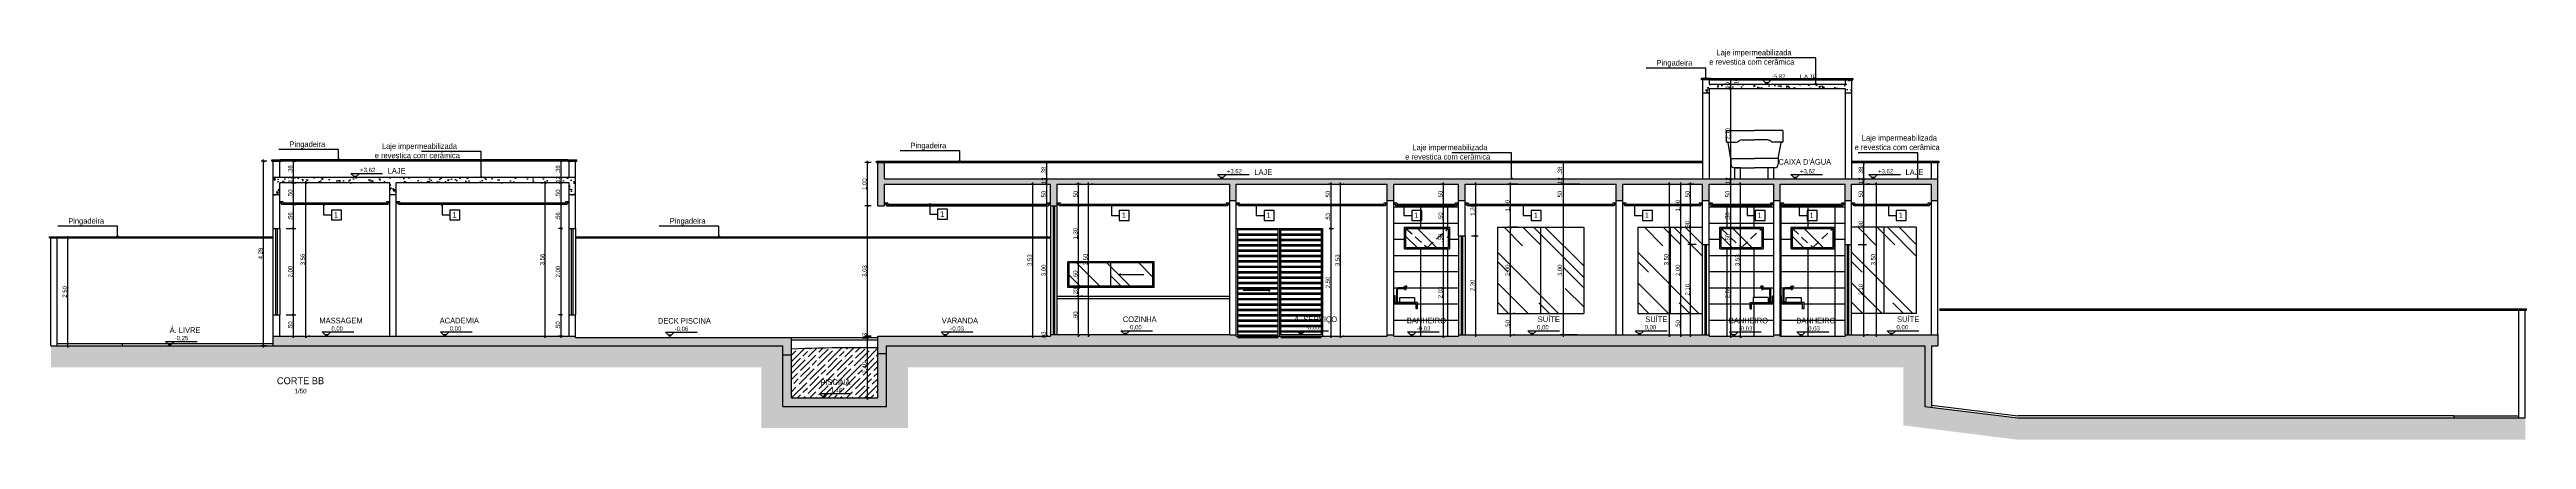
# Model space of a CAD drawing. Header units: feet. Extents: x 1734 to 1931, y 883 to 1088.
# Drawn here: x 1812 to 1869.3, y 971.3 to 980.4 of the extents above; entities that cross this region are included whole.
import ezdxf

# ---------------------------------------------------------------- set-up
doc = ezdxf.new("R2010")
doc.units = ezdxf.units.FT
doc.header["$LTSCALE"] = 0.3
doc.header["$MEASUREMENT"] = 0
doc.header["$PDMODE"] = 32
doc.header["$PDSIZE"] = 0.1
doc.linetypes.add('HIDDEN', pattern=[9.525, 6.35, -3.175])
doc.layers.get('0').update_dxf_attribs({"linetype": 'CONTINUOUS'})
doc.layers.get('Defpoints').update_dxf_attribs({"linetype": 'CONTINUOUS'})
for name, color, linetype in [('1', 1, 'CONTINUOUS'), ('2', 44, 'CONTINUOUS'), ('3', 3, 'CONTINUOUS'), ('5', 5, 'CONTINUOUS'), ('Cotas', 1, 'CONTINUOUS'), ('fino', 8, 'CONTINUOUS'), ('MOV', 7, 'CONTINUOUS'), ('projecao', 8, 'HIDDEN'), ('Texto', 44, 'CONTINUOUS')]:
    doc.layers.add(name, color=color, linetype=linetype)
doc.styles.add('ROMANS', font='romans')
doc.styles.add('style1', font='GOTHIC.TTF')
doc.dimstyles.new('ESC-100', dxfattribs={"dimtxt": 0.16, "dimasz": 0.04, "dimexe": 0.06, "dimexo": 0.15, "dimgap": 0.02, "dimtad": 1, "dimzin": 4, "dimdsep": 46, "dimtxsty": 'style1', "dimblk": 'OBLIQUE', "dimcen": 0.01, "dimdle": 0.04, "dimclrd": 14, "dimclre": 14, "dimclrt": 2, "dimazin": 0, "dimtfac": 1, "dimtix": 1, "dimtmove": 2, "dimatfit": 0, "dimldrblk": 'OPEN90', "dimfxl": 1, "dimtolj": 1, "dimtzin": 4, "dimlwd": -1, "dimlwe": -1, "dimarcsym": 0})
doc.dimstyles.new('ESC-50', dxfattribs={"dimtxt": 0.1, "dimasz": 0.04, "dimexe": 0.06, "dimexo": 0.15, "dimgap": 0.02, "dimtad": 1, "dimzin": 4, "dimdsep": 46, "dimtxsty": 'style1', "dimblk": 'OBLIQUE', "dimcen": 0.01, "dimdle": 0.04, "dimclrd": 14, "dimclre": 14, "dimclrt": 2, "dimazin": 0, "dimtfac": 1, "dimtix": 1, "dimtmove": 2, "dimatfit": 0, "dimldrblk": 'OPEN90', "dimfxl": 1, "dimtolj": 1, "dimtzin": 4, "dimlwd": -1, "dimlwe": -1, "dimarcsym": 0})

# ---------------------------------------------------------------- blocks, each defined once
blk = doc.blocks.new('_Oblique')
at = {"color": 0, "linetype": 'ByBlock', "lineweight": -2}
blk.add_line((-0.5, -0.5), (0.5, 0.5), dxfattribs=at)
blk = doc.blocks.new('*D270')
at = {"layer": 'Cotas', "color": 14, "linetype": 'Continuous', "transparency": 16777216}
for p, q in [((1846.951, 977.767), (1846.949, 977.767)), ((1847.009, 977.807), (1847.009, 977.347)), ((1846.951, 977.387), (1846.949, 977.387))]:
    blk.add_line(p, q, dxfattribs=at)
at = {"layer": 'Defpoints', "color": 0, "linetype": 'Continuous', "transparency": 16777216}
for p in [(1847.101, 977.767), (1847.009, 977.387), (1847.101, 977.387)]:
    blk.add_point(p, dxfattribs=at)
at = {"layer": 'Cotas', "color": 14, "linetype": 'Continuous', "transparency": 16777216, "xscale": 0.04, "yscale": 0.04, "zscale": 0.04}
for p, rotation in [((1847.009, 977.767), 90), ((1847.009, 977.387), 270)]:
    blk.add_blockref('_Oblique', p, dxfattribs=dict(at, rotation=rotation))
at = {"layer": 'Cotas', "color": 2, "linetype": 'Continuous', "transparency": 16777216, "insert": (1846.936, 977.577), "char_height": 0.1, "attachment_point": 5, "rotation": 90, "style": 'style1'}
blk.add_mtext('\\A1;.38', dxfattribs=at)
blk = doc.blocks.new('_Open90')
at = {"color": 0, "linetype": 'ByBlock', "lineweight": -2}
for p, q in [((0, 0), (-1, 0)), ((-0.5, 0.5), (0, 0)), ((0, 0), (-0.5, -0.5))]:
    blk.add_line(p, q, dxfattribs=at)
blk = doc.blocks.new('*D271')
at = {"layer": 'Cotas', "color": 14, "linetype": 'Continuous', "transparency": 16777216}
for p, q in [((1846.951, 977.387), (1846.949, 977.387)), ((1847.397, 977.267), (1846.949, 977.267)), ((1847.009, 977.387), (1847.009, 977.267))]:
    blk.add_line(p, q, dxfattribs=at)
at = {"layer": 'Defpoints', "color": 0, "linetype": 'Continuous', "transparency": 16777216}
for p in [(1847.009, 977.267), (1847.101, 977.387), (1847.547, 977.267)]:
    blk.add_point(p, dxfattribs=at)
at = {"layer": 'Cotas', "color": 2, "linetype": 'Continuous', "transparency": 16777216, "insert": (1846.936, 977.327), "char_height": 0.1, "attachment_point": 5, "rotation": 90, "style": 'style1'}
blk.add_mtext('\\A1;.12', dxfattribs=at)
blk = doc.blocks.new('*D272')
at = {"layer": 'Cotas', "color": 14, "linetype": 'Continuous', "transparency": 16777216}
for p, q in [((1847.397, 977.267), (1846.949, 977.267)), ((1847.009, 977.307), (1847.009, 976.727)), ((1847.205, 976.767), (1846.949, 976.767))]:
    blk.add_line(p, q, dxfattribs=at)
at = {"layer": 'Defpoints', "color": 0, "linetype": 'Continuous', "transparency": 16777216}
for p in [(1847.547, 977.267), (1847.009, 976.767), (1847.355, 976.767)]:
    blk.add_point(p, dxfattribs=at)
at = {"layer": 'Cotas', "color": 14, "linetype": 'Continuous', "transparency": 16777216, "xscale": 0.04, "yscale": 0.04, "zscale": 0.04}
for p, rotation in [((1847.009, 977.267), 90), ((1847.009, 976.767), 270)]:
    blk.add_blockref('_Oblique', p, dxfattribs=dict(at, rotation=rotation))
at = {"layer": 'Cotas', "color": 2, "linetype": 'Continuous', "transparency": 16777216, "insert": (1846.936, 977.017), "char_height": 0.1, "attachment_point": 5, "rotation": 90, "style": 'style1'}
blk.add_mtext('\\A1;.50', dxfattribs=at)
blk = doc.blocks.new('*D273')
at = {"layer": 'Cotas', "color": 14, "linetype": 'Continuous', "transparency": 16777216}
for p, q in [((1847.205, 976.767), (1846.949, 976.767)), ((1847.009, 976.807), (1847.009, 973.727)), ((1847.339, 973.767), (1846.949, 973.767))]:
    blk.add_line(p, q, dxfattribs=at)
at = {"layer": 'Defpoints', "color": 0, "linetype": 'Continuous', "transparency": 16777216}
for p in [(1847.355, 976.767), (1847.009, 973.767), (1847.489, 973.767)]:
    blk.add_point(p, dxfattribs=at)
at = {"layer": 'Cotas', "color": 14, "linetype": 'Continuous', "transparency": 16777216, "xscale": 0.04, "yscale": 0.04, "zscale": 0.04}
for p, rotation in [((1847.009, 976.767), 90), ((1847.009, 973.767), 270)]:
    blk.add_blockref('_Oblique', p, dxfattribs=dict(at, rotation=rotation))
at = {"layer": 'Cotas', "color": 2, "linetype": 'Continuous', "transparency": 16777216, "insert": (1846.936, 975.267), "char_height": 0.1, "attachment_point": 5, "rotation": 90, "style": 'style1'}
blk.add_mtext('\\A1;3.00', dxfattribs=at)
blk = doc.blocks.new('*D347')
at = {"layer": 'Cotas', "color": 14, "linetype": 'Continuous', "transparency": 16777216}
for p, q in [((1845.793, 973.727), (1845.793, 974.307)), ((1845.903, 974.267), (1845.853, 974.267)), ((1845.903, 973.767), (1845.853, 973.767))]:
    blk.add_line(p, q, dxfattribs=at)
at = {"layer": 'Defpoints', "color": 0, "linetype": 'Continuous', "transparency": 16777216}
for p in [(1845.753, 974.267), (1845.793, 974.267), (1845.753, 973.767)]:
    blk.add_point(p, dxfattribs=at)
at = {"layer": 'Cotas', "color": 14, "linetype": 'Continuous', "transparency": 16777216, "xscale": 0.04, "yscale": 0.04, "zscale": 0.04}
for p, rotation in [((1845.793, 974.267), 90), ((1845.793, 973.767), 270)]:
    blk.add_blockref('_Oblique', p, dxfattribs=dict(at, rotation=rotation))
at = {"layer": 'Cotas', "color": 2, "linetype": 'Continuous', "transparency": 16777216, "insert": (1845.721, 974.017), "char_height": 0.1, "attachment_point": 5, "rotation": 90, "style": 'style1'}
blk.add_mtext('\\A1;.50', dxfattribs=at)
blk = doc.blocks.new('*D348')
at = {"layer": 'Cotas', "color": 14, "linetype": 'Continuous', "transparency": 16777216}
for p, q in [((1845.793, 974.227), (1845.793, 976.307)), ((1845.955, 976.267), (1845.733, 976.267)), ((1845.903, 974.267), (1845.853, 974.267))]:
    blk.add_line(p, q, dxfattribs=at)
at = {"layer": 'Defpoints', "color": 0, "linetype": 'Continuous', "transparency": 16777216}
for p in [(1845.793, 976.267), (1846.105, 976.267), (1845.753, 974.267)]:
    blk.add_point(p, dxfattribs=at)
at = {"layer": 'Cotas', "color": 14, "linetype": 'Continuous', "transparency": 16777216, "xscale": 0.04, "yscale": 0.04, "zscale": 0.04}
for p, rotation in [((1845.793, 976.267), 90), ((1845.793, 974.267), 270)]:
    blk.add_blockref('_Oblique', p, dxfattribs=dict(at, rotation=rotation))
at = {"layer": 'Cotas', "color": 2, "linetype": 'Continuous', "transparency": 16777216, "insert": (1845.721, 975.267), "char_height": 0.1, "attachment_point": 5, "rotation": 90, "style": 'style1'}
blk.add_mtext('\\A1;2.00', dxfattribs=at)
blk = doc.blocks.new('*D349')
at = {"layer": 'Cotas', "color": 14, "linetype": 'Continuous', "transparency": 16777216}
for p, q in [((1845.959, 977.267), (1845.733, 977.267)), ((1845.793, 976.227), (1845.793, 977.307)), ((1845.955, 976.267), (1845.733, 976.267))]:
    blk.add_line(p, q, dxfattribs=at)
at = {"layer": 'Defpoints', "color": 0, "linetype": 'Continuous', "transparency": 16777216}
for p in [(1845.793, 977.267), (1846.109, 977.267), (1846.105, 976.267)]:
    blk.add_point(p, dxfattribs=at)
at = {"layer": 'Cotas', "color": 14, "linetype": 'Continuous', "transparency": 16777216, "xscale": 0.04, "yscale": 0.04, "zscale": 0.04}
for p, rotation in [((1845.793, 977.267), 90), ((1845.793, 976.267), 270)]:
    blk.add_blockref('_Oblique', p, dxfattribs=dict(at, rotation=rotation))
at = {"layer": 'Cotas', "color": 2, "linetype": 'Continuous', "transparency": 16777216, "insert": (1845.721, 976.767), "char_height": 0.1, "attachment_point": 5, "rotation": 90, "style": 'style1'}
blk.add_mtext('\\A1;1.00', dxfattribs=at)
blk = doc.blocks.new('*D350')
at = {"layer": 'Cotas', "color": 14, "linetype": 'Continuous', "transparency": 16777216}
for p, q in [((1850.089, 975.867), (1849.901, 975.867)), ((1849.961, 973.727), (1849.961, 975.907)), ((1849.877, 973.767), (1849.901, 973.767))]:
    blk.add_line(p, q, dxfattribs=at)
at = {"layer": 'Defpoints', "color": 0, "linetype": 'Continuous', "transparency": 16777216}
for p in [(1849.961, 975.867), (1850.239, 975.867), (1850.027, 973.767)]:
    blk.add_point(p, dxfattribs=at)
at = {"layer": 'Cotas', "color": 14, "linetype": 'Continuous', "transparency": 16777216, "xscale": 0.04, "yscale": 0.04, "zscale": 0.04}
for p, rotation in [((1849.961, 975.867), 90), ((1849.961, 973.767), 270)]:
    blk.add_blockref('_Oblique', p, dxfattribs=dict(at, rotation=rotation))
at = {"layer": 'Cotas', "color": 2, "linetype": 'Continuous', "transparency": 16777216, "insert": (1849.888, 974.817), "char_height": 0.1, "attachment_point": 5, "rotation": 90, "style": 'style1'}
blk.add_mtext('\\A1;2.10', dxfattribs=at)
blk = doc.blocks.new('*D351')
at = {"layer": 'Cotas', "color": 14, "linetype": 'Continuous', "transparency": 16777216}
for p, q in [((1850.039, 976.767), (1849.901, 976.767)), ((1849.961, 975.827), (1849.961, 976.807)), ((1850.089, 975.867), (1849.901, 975.867))]:
    blk.add_line(p, q, dxfattribs=at)
at = {"layer": 'Defpoints', "color": 0, "linetype": 'Continuous', "transparency": 16777216}
for p in [(1849.961, 976.767), (1850.189, 976.767), (1850.239, 975.867)]:
    blk.add_point(p, dxfattribs=at)
at = {"layer": 'Cotas', "color": 14, "linetype": 'Continuous', "transparency": 16777216, "xscale": 0.04, "yscale": 0.04, "zscale": 0.04}
for p, rotation in [((1849.961, 976.767), 90), ((1849.961, 975.867), 270)]:
    blk.add_blockref('_Oblique', p, dxfattribs=dict(at, rotation=rotation))
at = {"layer": 'Cotas', "color": 2, "linetype": 'Continuous', "transparency": 16777216, "insert": (1849.888, 976.317), "char_height": 0.1, "attachment_point": 5, "rotation": 90, "style": 'style1'}
blk.add_mtext('\\A1;.90', dxfattribs=at)
blk = doc.blocks.new('*D352')
at = {"layer": 'Cotas', "color": 14, "linetype": 'Continuous', "transparency": 16777216}
for p, q in [((1850.039, 977.267), (1849.901, 977.267)), ((1849.961, 976.727), (1849.961, 977.307)), ((1850.039, 976.767), (1849.901, 976.767))]:
    blk.add_line(p, q, dxfattribs=at)
at = {"layer": 'Defpoints', "color": 0, "linetype": 'Continuous', "transparency": 16777216}
for p in [(1849.961, 977.267), (1850.189, 977.267), (1850.189, 976.767)]:
    blk.add_point(p, dxfattribs=at)
at = {"layer": 'Cotas', "color": 14, "linetype": 'Continuous', "transparency": 16777216, "xscale": 0.04, "yscale": 0.04, "zscale": 0.04}
for p, rotation in [((1849.961, 977.267), 90), ((1849.961, 976.767), 270)]:
    blk.add_blockref('_Oblique', p, dxfattribs=dict(at, rotation=rotation))
at = {"layer": 'Cotas', "color": 2, "linetype": 'Continuous', "transparency": 16777216, "insert": (1849.888, 977.017), "char_height": 0.1, "attachment_point": 5, "rotation": 90, "style": 'style1'}
blk.add_mtext('\\A1;.50', dxfattribs=at)
blk = doc.blocks.new('*D353')
at = {"layer": 'Cotas', "color": 14, "linetype": 'Continuous', "transparency": 16777216}
for p, q in [((1849.618, 974.267), (1849.679, 974.267)), ((1849.739, 973.727), (1849.739, 974.307)), ((1849.611, 973.767), (1849.679, 973.767))]:
    blk.add_line(p, q, dxfattribs=at)
at = {"layer": 'Defpoints', "color": 0, "linetype": 'Continuous', "transparency": 16777216}
for p in [(1849.739, 974.267), (1849.768, 974.267), (1849.761, 973.767)]:
    blk.add_point(p, dxfattribs=at)
at = {"layer": 'Cotas', "color": 14, "linetype": 'Continuous', "transparency": 16777216, "xscale": 0.04, "yscale": 0.04, "zscale": 0.04}
for p, rotation in [((1849.739, 974.267), 90), ((1849.739, 973.767), 270)]:
    blk.add_blockref('_Oblique', p, dxfattribs=dict(at, rotation=rotation))
at = {"layer": 'Cotas', "color": 2, "linetype": 'Continuous', "transparency": 16777216, "insert": (1849.666, 974.017), "char_height": 0.1, "attachment_point": 5, "rotation": 90, "style": 'style1'}
blk.add_mtext('\\A1;.50', dxfattribs=at)
blk = doc.blocks.new('*D354')
at = {"layer": 'Cotas', "color": 14, "linetype": 'Continuous', "transparency": 16777216}
for p, q in [((1849.739, 974.227), (1849.739, 976.307)), ((1849.589, 976.267), (1849.679, 976.267)), ((1849.618, 974.267), (1849.679, 974.267))]:
    blk.add_line(p, q, dxfattribs=at)
at = {"layer": 'Defpoints', "color": 0, "linetype": 'Continuous', "transparency": 16777216}
for p in [(1849.739, 976.267), (1849.739, 976.267), (1849.768, 974.267)]:
    blk.add_point(p, dxfattribs=at)
at = {"layer": 'Cotas', "color": 14, "linetype": 'Continuous', "transparency": 16777216, "xscale": 0.04, "yscale": 0.04, "zscale": 0.04}
for p, rotation in [((1849.739, 976.267), 90), ((1849.739, 974.267), 270)]:
    blk.add_blockref('_Oblique', p, dxfattribs=dict(at, rotation=rotation))
at = {"layer": 'Cotas', "color": 2, "linetype": 'Continuous', "transparency": 16777216, "insert": (1849.666, 975.267), "char_height": 0.1, "attachment_point": 5, "rotation": 90, "style": 'style1'}
blk.add_mtext('\\A1;2.00', dxfattribs=at)
blk = doc.blocks.new('*D355')
at = {"layer": 'Cotas', "color": 14, "linetype": 'Continuous', "transparency": 16777216}
for p, q in [((1849.589, 977.267), (1849.679, 977.267)), ((1849.739, 976.227), (1849.739, 977.307)), ((1849.589, 976.267), (1849.679, 976.267))]:
    blk.add_line(p, q, dxfattribs=at)
at = {"layer": 'Defpoints', "color": 0, "linetype": 'Continuous', "transparency": 16777216}
for p in [(1849.739, 977.267), (1849.739, 977.267), (1849.739, 976.267)]:
    blk.add_point(p, dxfattribs=at)
at = {"layer": 'Cotas', "color": 14, "linetype": 'Continuous', "transparency": 16777216, "xscale": 0.04, "yscale": 0.04, "zscale": 0.04}
for p, rotation in [((1849.739, 977.267), 90), ((1849.739, 976.267), 270)]:
    blk.add_blockref('_Oblique', p, dxfattribs=dict(at, rotation=rotation))
at = {"layer": 'Cotas', "color": 2, "linetype": 'Continuous', "transparency": 16777216, "insert": (1849.666, 976.767), "char_height": 0.1, "attachment_point": 5, "rotation": 90, "style": 'style1'}
blk.add_mtext('\\A1;1.00', dxfattribs=at)
blk = doc.blocks.new('*D356')
at = {"layer": 'Cotas', "color": 14, "linetype": 'Continuous', "transparency": 16777216}
for p, q in [((1849.33, 977.267), (1849.413, 977.267)), ((1849.473, 973.727), (1849.473, 977.307)), ((1849.33, 973.767), (1849.413, 973.767))]:
    blk.add_line(p, q, dxfattribs=at)
at = {"layer": 'Defpoints', "color": 0, "linetype": 'Continuous', "transparency": 16777216}
for p in [(1849.473, 977.267), (1849.48, 977.267), (1849.48, 973.767)]:
    blk.add_point(p, dxfattribs=at)
at = {"layer": 'Cotas', "color": 14, "linetype": 'Continuous', "transparency": 16777216, "xscale": 0.04, "yscale": 0.04, "zscale": 0.04}
for p, rotation in [((1849.473, 977.267), 90), ((1849.473, 973.767), 270)]:
    blk.add_blockref('_Oblique', p, dxfattribs=dict(at, rotation=rotation))
at = {"layer": 'Cotas', "color": 2, "linetype": 'Continuous', "transparency": 16777216, "insert": (1849.4, 975.517), "char_height": 0.1, "attachment_point": 5, "rotation": 90, "style": 'style1'}
blk.add_mtext('\\A1;3.50', dxfattribs=at)
blk = doc.blocks.new('*D357')
at = {"layer": 'Cotas', "color": 14, "linetype": 'Continuous', "transparency": 16777216}
for p, q in [((1850.892, 973.697), (1850.892, 975.807)), ((1850.964, 975.767), (1850.952, 975.767)), ((1850.964, 973.737), (1850.952, 973.737))]:
    blk.add_line(p, q, dxfattribs=at)
at = {"layer": 'Defpoints', "color": 0, "linetype": 'Continuous', "transparency": 16777216}
for p in [(1850.814, 975.767), (1850.892, 975.767), (1850.814, 973.737)]:
    blk.add_point(p, dxfattribs=at)
at = {"layer": 'Cotas', "color": 14, "linetype": 'Continuous', "transparency": 16777216, "xscale": 0.04, "yscale": 0.04, "zscale": 0.04}
for p, rotation in [((1850.892, 975.767), 90), ((1850.892, 973.737), 270)]:
    blk.add_blockref('_Oblique', p, dxfattribs=dict(at, rotation=rotation))
at = {"layer": 'Cotas', "color": 2, "linetype": 'Continuous', "transparency": 16777216, "insert": (1850.819, 974.752), "char_height": 0.1, "attachment_point": 5, "rotation": 90, "style": 'style1'}
blk.add_mtext('\\A1;2.03', dxfattribs=at)
blk = doc.blocks.new('*D358')
at = {"layer": 'Cotas', "color": 14, "linetype": 'Continuous', "transparency": 16777216}
for p, q in [((1850.892, 975.727), (1850.892, 976.307)), ((1850.826, 976.267), (1850.832, 976.267)), ((1850.964, 975.767), (1850.952, 975.767))]:
    blk.add_line(p, q, dxfattribs=at)
at = {"layer": 'Defpoints', "color": 0, "linetype": 'Continuous', "transparency": 16777216}
for p in [(1850.814, 975.767), (1850.892, 976.267), (1850.976, 976.267)]:
    blk.add_point(p, dxfattribs=at)
at = {"layer": 'Cotas', "color": 14, "linetype": 'Continuous', "transparency": 16777216, "xscale": 0.04, "yscale": 0.04, "zscale": 0.04}
for p, rotation in [((1850.892, 976.267), 90), ((1850.892, 975.767), 270)]:
    blk.add_blockref('_Oblique', p, dxfattribs=dict(at, rotation=rotation))
at = {"layer": 'Cotas', "color": 2, "linetype": 'Continuous', "transparency": 16777216, "insert": (1850.819, 976.017), "char_height": 0.1, "attachment_point": 5, "rotation": 90, "style": 'style1'}
blk.add_mtext('\\A1;.50', dxfattribs=at)
blk = doc.blocks.new('*D359')
at = {"layer": 'Cotas', "color": 14, "linetype": 'Continuous', "transparency": 16777216}
for p, q in [((1850.826, 976.767), (1850.832, 976.767)), ((1850.892, 976.227), (1850.892, 976.807)), ((1850.826, 976.267), (1850.832, 976.267))]:
    blk.add_line(p, q, dxfattribs=at)
at = {"layer": 'Defpoints', "color": 0, "linetype": 'Continuous', "transparency": 16777216}
for p in [(1850.892, 976.767), (1850.976, 976.767), (1850.976, 976.267)]:
    blk.add_point(p, dxfattribs=at)
at = {"layer": 'Cotas', "color": 14, "linetype": 'Continuous', "transparency": 16777216, "xscale": 0.04, "yscale": 0.04, "zscale": 0.04}
for p, rotation in [((1850.892, 976.767), 90), ((1850.892, 976.267), 270)]:
    blk.add_blockref('_Oblique', p, dxfattribs=dict(at, rotation=rotation))
at = {"layer": 'Cotas', "color": 2, "linetype": 'Continuous', "transparency": 16777216, "insert": (1850.819, 976.517), "char_height": 0.1, "attachment_point": 5, "rotation": 90, "style": 'style1'}
blk.add_mtext('\\A1;.50', dxfattribs=at)
blk = doc.blocks.new('*D360')
at = {"layer": 'Cotas', "color": 14, "linetype": 'Continuous', "transparency": 16777216}
for p, q in [((1850.826, 977.267), (1850.832, 977.267)), ((1850.892, 976.727), (1850.892, 977.307)), ((1850.826, 976.767), (1850.832, 976.767))]:
    blk.add_line(p, q, dxfattribs=at)
at = {"layer": 'Defpoints', "color": 0, "linetype": 'Continuous', "transparency": 16777216}
for p in [(1850.892, 977.267), (1850.976, 977.267), (1850.976, 976.767)]:
    blk.add_point(p, dxfattribs=at)
at = {"layer": 'Cotas', "color": 14, "linetype": 'Continuous', "transparency": 16777216, "xscale": 0.04, "yscale": 0.04, "zscale": 0.04}
for p, rotation in [((1850.892, 977.267), 90), ((1850.892, 976.767), 270)]:
    blk.add_blockref('_Oblique', p, dxfattribs=dict(at, rotation=rotation))
at = {"layer": 'Cotas', "color": 2, "linetype": 'Continuous', "transparency": 16777216, "insert": (1850.819, 977.017), "char_height": 0.1, "attachment_point": 5, "rotation": 90, "style": 'style1'}
blk.add_mtext('\\A1;.50', dxfattribs=at)
blk = doc.blocks.new('*D361')
at = {"layer": 'Cotas', "color": 14, "linetype": 'Continuous', "transparency": 16777216}
for p, q in [((1850.826, 977.387), (1850.832, 977.387)), ((1850.826, 977.267), (1850.832, 977.267)), ((1850.892, 977.267), (1850.892, 977.387))]:
    blk.add_line(p, q, dxfattribs=at)
at = {"layer": 'Defpoints', "color": 0, "linetype": 'Continuous', "transparency": 16777216}
for p in [(1850.892, 977.387), (1850.976, 977.387), (1850.976, 977.267)]:
    blk.add_point(p, dxfattribs=at)
at = {"layer": 'Cotas', "color": 2, "linetype": 'Continuous', "transparency": 16777216, "insert": (1850.819, 977.327), "char_height": 0.1, "attachment_point": 5, "rotation": 90, "style": 'style1'}
blk.add_mtext('\\A1;.12', dxfattribs=at)
blk = doc.blocks.new('*D362')
at = {"layer": 'Cotas', "color": 14, "linetype": 'Continuous', "transparency": 16777216}
for p, q in [((1850.899, 979.487), (1850.832, 979.487)), ((1850.892, 977.347), (1850.892, 979.527)), ((1850.826, 977.387), (1850.832, 977.387))]:
    blk.add_line(p, q, dxfattribs=at)
at = {"layer": 'Defpoints', "color": 0, "linetype": 'Continuous', "transparency": 16777216}
for p in [(1850.892, 979.487), (1851.049, 979.487), (1850.976, 977.387)]:
    blk.add_point(p, dxfattribs=at)
at = {"layer": 'Cotas', "color": 14, "linetype": 'Continuous', "transparency": 16777216, "xscale": 0.04, "yscale": 0.04, "zscale": 0.04}
for p, rotation in [((1850.892, 979.487), 90), ((1850.892, 977.387), 270)]:
    blk.add_blockref('_Oblique', p, dxfattribs=dict(at, rotation=rotation))
at = {"layer": 'Cotas', "color": 2, "linetype": 'Continuous', "transparency": 16777216, "insert": (1850.819, 978.437), "char_height": 0.1, "attachment_point": 5, "rotation": 90, "style": 'style1'}
blk.add_mtext('\\A1;2.10', dxfattribs=at)
blk = doc.blocks.new('*D363')
at = {"layer": 'Cotas', "color": 14, "linetype": 'Continuous', "transparency": 16777216}
for p, q in [((1850.899, 979.587), (1850.832, 979.587)), ((1850.899, 979.487), (1850.832, 979.487)), ((1850.892, 979.487), (1850.892, 979.587))]:
    blk.add_line(p, q, dxfattribs=at)
at = {"layer": 'Defpoints', "color": 0, "linetype": 'Continuous', "transparency": 16777216}
for p in [(1850.892, 979.587), (1851.049, 979.587), (1851.049, 979.487)]:
    blk.add_point(p, dxfattribs=at)
at = {"layer": 'Cotas', "color": 2, "linetype": 'Continuous', "transparency": 16777216, "insert": (1850.819, 979.537), "char_height": 0.1, "attachment_point": 5, "rotation": 90, "style": 'style1'}
blk.add_mtext('\\A1;.10', dxfattribs=at)
blk = doc.blocks.new('*D364')
at = {"layer": 'Cotas', "color": 14, "linetype": 'Continuous', "transparency": 16777216}
for p, q in [((1850.892, 979.547), (1850.892, 979.727)), ((1850.998, 979.687), (1850.832, 979.687)), ((1850.899, 979.587), (1850.832, 979.587))]:
    blk.add_line(p, q, dxfattribs=at)
at = {"layer": 'Defpoints', "color": 0, "linetype": 'Continuous', "transparency": 16777216}
for p in [(1850.892, 979.687), (1851.049, 979.587), (1851.148, 979.687)]:
    blk.add_point(p, dxfattribs=at)
at = {"layer": 'Cotas', "color": 14, "linetype": 'Continuous', "transparency": 16777216, "xscale": 0.04, "yscale": 0.04, "zscale": 0.04}
for p, rotation in [((1850.892, 979.687), 90), ((1850.892, 979.587), 270)]:
    blk.add_blockref('_Oblique', p, dxfattribs=dict(at, rotation=rotation))
at = {"layer": 'Cotas', "color": 2, "linetype": 'Continuous', "transparency": 16777216, "insert": (1851.021, 979.637), "char_height": 0.1, "attachment_point": 5, "rotation": 90, "style": 'style1'}
blk.add_mtext('\\A1;.10', dxfattribs=at)
blk = doc.blocks.new('*D365')
at = {"layer": 'Cotas', "color": 14, "linetype": 'Continuous', "transparency": 16777216}
for p, q in [((1850.989, 977.267), (1851.057, 977.267)), ((1851.117, 973.697), (1851.117, 977.307)), ((1850.989, 973.737), (1851.057, 973.737))]:
    blk.add_line(p, q, dxfattribs=at)
at = {"layer": 'Defpoints', "color": 0, "linetype": 'Continuous', "transparency": 16777216}
for p in [(1851.117, 977.267), (1851.139, 977.267), (1851.139, 973.737)]:
    blk.add_point(p, dxfattribs=at)
at = {"layer": 'Cotas', "color": 14, "linetype": 'Continuous', "transparency": 16777216, "xscale": 0.04, "yscale": 0.04, "zscale": 0.04}
for p, rotation in [((1851.117, 977.267), 90), ((1851.117, 973.737), 270)]:
    blk.add_blockref('_Oblique', p, dxfattribs=dict(at, rotation=rotation))
at = {"layer": 'Cotas', "color": 2, "linetype": 'Continuous', "transparency": 16777216, "insert": (1851.045, 975.502), "char_height": 0.1, "attachment_point": 5, "rotation": 90, "style": 'style1'}
blk.add_mtext('\\A1;3.53', dxfattribs=at)
blk = doc.blocks.new('*D366')
at = {"layer": 'Cotas', "color": 14, "linetype": 'Continuous', "transparency": 16777216}
for p, q in [((1853.839, 975.867), (1854.035, 975.867)), ((1853.975, 973.727), (1853.975, 975.907)), ((1854.077, 973.767), (1854.035, 973.767))]:
    blk.add_line(p, q, dxfattribs=at)
at = {"layer": 'Defpoints', "color": 0, "linetype": 'Continuous', "transparency": 16777216}
for p in [(1853.689, 975.867), (1853.975, 975.867), (1853.927, 973.767)]:
    blk.add_point(p, dxfattribs=at)
at = {"layer": 'Cotas', "color": 14, "linetype": 'Continuous', "transparency": 16777216, "xscale": 0.04, "yscale": 0.04, "zscale": 0.04}
for p, rotation in [((1853.975, 975.867), 90), ((1853.975, 973.767), 270)]:
    blk.add_blockref('_Oblique', p, dxfattribs=dict(at, rotation=rotation))
at = {"layer": 'Cotas', "color": 2, "linetype": 'Continuous', "transparency": 16777216, "insert": (1853.903, 974.817), "char_height": 0.1, "attachment_point": 5, "rotation": 90, "style": 'style1'}
blk.add_mtext('\\A1;2.10', dxfattribs=at)
blk = doc.blocks.new('*D367')
at = {"layer": 'Cotas', "color": 14, "linetype": 'Continuous', "transparency": 16777216}
for p, q in [((1853.912, 976.767), (1853.915, 976.767)), ((1853.975, 975.827), (1853.975, 976.807)), ((1853.839, 975.867), (1854.035, 975.867))]:
    blk.add_line(p, q, dxfattribs=at)
at = {"layer": 'Defpoints', "color": 0, "linetype": 'Continuous', "transparency": 16777216}
for p in [(1853.975, 976.767), (1854.062, 976.767), (1853.689, 975.867)]:
    blk.add_point(p, dxfattribs=at)
at = {"layer": 'Cotas', "color": 14, "linetype": 'Continuous', "transparency": 16777216, "xscale": 0.04, "yscale": 0.04, "zscale": 0.04}
for p, rotation in [((1853.975, 976.767), 90), ((1853.975, 975.867), 270)]:
    blk.add_blockref('_Oblique', p, dxfattribs=dict(at, rotation=rotation))
at = {"layer": 'Cotas', "color": 2, "linetype": 'Continuous', "transparency": 16777216, "insert": (1853.903, 976.317), "char_height": 0.1, "attachment_point": 5, "rotation": 90, "style": 'style1'}
blk.add_mtext('\\A1;.90', dxfattribs=at)
blk = doc.blocks.new('*D368')
at = {"layer": 'Cotas', "color": 14, "linetype": 'Continuous', "transparency": 16777216}
for p, q in [((1853.975, 976.727), (1853.975, 977.307)), ((1854.116, 977.267), (1854.035, 977.267)), ((1853.912, 976.767), (1853.915, 976.767))]:
    blk.add_line(p, q, dxfattribs=at)
at = {"layer": 'Defpoints', "color": 0, "linetype": 'Continuous', "transparency": 16777216}
for p in [(1853.966, 977.267), (1853.975, 977.267), (1854.062, 976.767)]:
    blk.add_point(p, dxfattribs=at)
at = {"layer": 'Cotas', "color": 14, "linetype": 'Continuous', "transparency": 16777216, "xscale": 0.04, "yscale": 0.04, "zscale": 0.04}
for p, rotation in [((1853.975, 977.267), 90), ((1853.975, 976.767), 270)]:
    blk.add_blockref('_Oblique', p, dxfattribs=dict(at, rotation=rotation))
at = {"layer": 'Cotas', "color": 2, "linetype": 'Continuous', "transparency": 16777216, "insert": (1853.903, 977.017), "char_height": 0.1, "attachment_point": 5, "rotation": 90, "style": 'style1'}
blk.add_mtext('\\A1;.50', dxfattribs=at)
blk = doc.blocks.new('*D369')
at = {"layer": 'Cotas', "color": 14, "linetype": 'Continuous', "transparency": 16777216}
for p, q in [((1853.852, 977.387), (1853.915, 977.387)), ((1853.975, 977.267), (1853.975, 977.387)), ((1854.116, 977.267), (1854.035, 977.267))]:
    blk.add_line(p, q, dxfattribs=at)
at = {"layer": 'Defpoints', "color": 0, "linetype": 'Continuous', "transparency": 16777216}
for p in [(1853.966, 977.267), (1853.975, 977.387), (1854.002, 977.387)]:
    blk.add_point(p, dxfattribs=at)
at = {"layer": 'Cotas', "color": 2, "linetype": 'Continuous', "transparency": 16777216, "insert": (1853.903, 977.327), "char_height": 0.1, "attachment_point": 5, "rotation": 90, "style": 'style1'}
blk.add_mtext('\\A1;.12', dxfattribs=at)
blk = doc.blocks.new('*D370')
at = {"layer": 'Cotas', "color": 14, "linetype": 'Continuous', "transparency": 16777216}
for p, q in [((1853.918, 977.767), (1853.915, 977.767)), ((1853.975, 977.347), (1853.975, 977.807)), ((1853.852, 977.387), (1853.915, 977.387))]:
    blk.add_line(p, q, dxfattribs=at)
at = {"layer": 'Defpoints', "color": 0, "linetype": 'Continuous', "transparency": 16777216}
for p in [(1853.975, 977.767), (1854.068, 977.767), (1854.002, 977.387)]:
    blk.add_point(p, dxfattribs=at)
at = {"layer": 'Cotas', "color": 14, "linetype": 'Continuous', "transparency": 16777216, "xscale": 0.04, "yscale": 0.04, "zscale": 0.04}
for p, rotation in [((1853.975, 977.767), 90), ((1853.975, 977.387), 270)]:
    blk.add_blockref('_Oblique', p, dxfattribs=dict(at, rotation=rotation))
at = {"layer": 'Cotas', "color": 2, "linetype": 'Continuous', "transparency": 16777216, "insert": (1853.903, 977.577), "char_height": 0.1, "attachment_point": 5, "rotation": 90, "style": 'style1'}
blk.add_mtext('\\A1;.38', dxfattribs=at)
blk = doc.blocks.new('*D371')
at = {"layer": 'Cotas', "color": 14, "linetype": 'Continuous', "transparency": 16777216}
for p, q in [((1854.265, 973.727), (1854.265, 977.307)), ((1854.323, 977.267), (1854.325, 977.267)), ((1854.323, 973.767), (1854.325, 973.767))]:
    blk.add_line(p, q, dxfattribs=at)
at = {"layer": 'Defpoints', "color": 0, "linetype": 'Continuous', "transparency": 16777216}
for p in [(1854.173, 977.267), (1854.265, 977.267), (1854.173, 973.767)]:
    blk.add_point(p, dxfattribs=at)
at = {"layer": 'Cotas', "color": 14, "linetype": 'Continuous', "transparency": 16777216, "xscale": 0.04, "yscale": 0.04, "zscale": 0.04}
for p, rotation in [((1854.265, 977.267), 90), ((1854.265, 973.767), 270)]:
    blk.add_blockref('_Oblique', p, dxfattribs=dict(at, rotation=rotation))
at = {"layer": 'Cotas', "color": 2, "linetype": 'Continuous', "transparency": 16777216, "insert": (1854.193, 975.517), "char_height": 0.1, "attachment_point": 5, "rotation": 90, "style": 'style1'}
blk.add_mtext('\\A1;3.50', dxfattribs=at)
blk = doc.blocks.new('*D372')
at = {"layer": 'Cotas', "color": 14, "linetype": 'Continuous', "transparency": 16777216}
for p, q in [((1841.636, 973.697), (1841.636, 976.277)), ((1841.589, 976.237), (1841.696, 976.237)), ((1841.589, 973.737), (1841.696, 973.737))]:
    blk.add_line(p, q, dxfattribs=at)
at = {"layer": 'Defpoints', "color": 0, "linetype": 'Continuous', "transparency": 16777216}
for p in [(1841.439, 976.237), (1841.636, 976.237), (1841.439, 973.737)]:
    blk.add_point(p, dxfattribs=at)
at = {"layer": 'Cotas', "color": 14, "linetype": 'Continuous', "transparency": 16777216, "xscale": 0.04, "yscale": 0.04, "zscale": 0.04}
for p, rotation in [((1841.636, 976.237), 90), ((1841.636, 973.737), 270)]:
    blk.add_blockref('_Oblique', p, dxfattribs=dict(at, rotation=rotation))
at = {"layer": 'Cotas', "color": 2, "linetype": 'Continuous', "transparency": 16777216, "insert": (1841.563, 974.987), "char_height": 0.1, "attachment_point": 5, "rotation": 90, "style": 'style1'}
blk.add_mtext('\\A1;2.50', dxfattribs=at)
blk = doc.blocks.new('*D373')
at = {"layer": 'Cotas', "color": 14, "linetype": 'Continuous', "transparency": 16777216}
for p, q in [((1841.714, 976.767), (1841.576, 976.767)), ((1841.636, 976.197), (1841.636, 976.807)), ((1841.589, 976.237), (1841.696, 976.237))]:
    blk.add_line(p, q, dxfattribs=at)
at = {"layer": 'Defpoints', "color": 0, "linetype": 'Continuous', "transparency": 16777216}
for p in [(1841.636, 976.767), (1841.864, 976.767), (1841.439, 976.237)]:
    blk.add_point(p, dxfattribs=at)
at = {"layer": 'Cotas', "color": 14, "linetype": 'Continuous', "transparency": 16777216, "xscale": 0.04, "yscale": 0.04, "zscale": 0.04}
for p, rotation in [((1841.636, 976.767), 90), ((1841.636, 976.237), 270)]:
    blk.add_blockref('_Oblique', p, dxfattribs=dict(at, rotation=rotation))
at = {"layer": 'Cotas', "color": 2, "linetype": 'Continuous', "transparency": 16777216, "insert": (1841.563, 976.502), "char_height": 0.1, "attachment_point": 5, "rotation": 90, "style": 'style1'}
blk.add_mtext('\\A1;.53', dxfattribs=at)
blk = doc.blocks.new('*D374')
at = {"layer": 'Cotas', "color": 14, "linetype": 'Continuous', "transparency": 16777216}
for p, q in [((1841.633, 977.267), (1841.576, 977.267)), ((1841.636, 976.727), (1841.636, 977.307)), ((1841.714, 976.767), (1841.576, 976.767))]:
    blk.add_line(p, q, dxfattribs=at)
at = {"layer": 'Defpoints', "color": 0, "linetype": 'Continuous', "transparency": 16777216}
for p in [(1841.636, 977.267), (1841.783, 977.267), (1841.864, 976.767)]:
    blk.add_point(p, dxfattribs=at)
at = {"layer": 'Cotas', "color": 14, "linetype": 'Continuous', "transparency": 16777216, "xscale": 0.04, "yscale": 0.04, "zscale": 0.04}
for p, rotation in [((1841.636, 977.267), 90), ((1841.636, 976.767), 270)]:
    blk.add_blockref('_Oblique', p, dxfattribs=dict(at, rotation=rotation))
at = {"layer": 'Cotas', "color": 2, "linetype": 'Continuous', "transparency": 16777216, "insert": (1841.563, 977.017), "char_height": 0.1, "attachment_point": 5, "rotation": 90, "style": 'style1'}
blk.add_mtext('\\A1;.50', dxfattribs=at)
blk = doc.blocks.new('*D375')
at = {"layer": 'Cotas', "color": 14, "linetype": 'Continuous', "transparency": 16777216}
for p, q in [((1841.858, 973.697), (1841.858, 977.307)), ((1841.933, 977.267), (1841.918, 977.267)), ((1841.933, 973.737), (1841.918, 973.737))]:
    blk.add_line(p, q, dxfattribs=at)
at = {"layer": 'Defpoints', "color": 0, "linetype": 'Continuous', "transparency": 16777216}
for p in [(1841.783, 977.267), (1841.858, 977.267), (1841.783, 973.737)]:
    blk.add_point(p, dxfattribs=at)
at = {"layer": 'Cotas', "color": 14, "linetype": 'Continuous', "transparency": 16777216, "xscale": 0.04, "yscale": 0.04, "zscale": 0.04}
for p, rotation in [((1841.858, 977.267), 90), ((1841.858, 973.737), 270)]:
    blk.add_blockref('_Oblique', p, dxfattribs=dict(at, rotation=rotation))
at = {"layer": 'Cotas', "color": 2, "linetype": 'Continuous', "transparency": 16777216, "insert": (1841.785, 975.502), "char_height": 0.1, "attachment_point": 5, "rotation": 90, "style": 'style1'}
blk.add_mtext('\\A1;3.53', dxfattribs=at)
blk = doc.blocks.new('*D376')
at = {"layer": 'Cotas', "color": 14, "linetype": 'Continuous', "transparency": 16777216}
for p, q in [((1844.155, 975.767), (1844.181, 975.767)), ((1844.241, 973.697), (1844.241, 975.807)), ((1844.155, 973.737), (1844.181, 973.737))]:
    blk.add_line(p, q, dxfattribs=at)
at = {"layer": 'Defpoints', "color": 0, "linetype": 'Continuous', "transparency": 16777216}
for p in [(1844.241, 975.767), (1844.305, 975.767), (1844.305, 973.737)]:
    blk.add_point(p, dxfattribs=at)
at = {"layer": 'Cotas', "color": 14, "linetype": 'Continuous', "transparency": 16777216, "xscale": 0.04, "yscale": 0.04, "zscale": 0.04}
for p, rotation in [((1844.241, 975.767), 90), ((1844.241, 973.737), 270)]:
    blk.add_blockref('_Oblique', p, dxfattribs=dict(at, rotation=rotation))
at = {"layer": 'Cotas', "color": 2, "linetype": 'Continuous', "transparency": 16777216, "insert": (1844.169, 974.752), "char_height": 0.1, "attachment_point": 5, "rotation": 90, "style": 'style1'}
blk.add_mtext('\\A1;2.03', dxfattribs=at)
blk = doc.blocks.new('*D377')
at = {"layer": 'Cotas', "color": 14, "linetype": 'Continuous', "transparency": 16777216}
for p, q in [((1844.241, 975.727), (1844.241, 976.307)), ((1844.155, 975.767), (1844.181, 975.767)), ((1844.161, 976.267), (1844.181, 976.267))]:
    blk.add_line(p, q, dxfattribs=at)
at = {"layer": 'Defpoints', "color": 0, "linetype": 'Continuous', "transparency": 16777216}
for p in [(1844.241, 976.267), (1844.305, 975.767), (1844.311, 976.267)]:
    blk.add_point(p, dxfattribs=at)
at = {"layer": 'Cotas', "color": 14, "linetype": 'Continuous', "transparency": 16777216, "xscale": 0.04, "yscale": 0.04, "zscale": 0.04}
for p, rotation in [((1844.241, 976.267), 90), ((1844.241, 975.767), 270)]:
    blk.add_blockref('_Oblique', p, dxfattribs=dict(at, rotation=rotation))
at = {"layer": 'Cotas', "color": 2, "linetype": 'Continuous', "transparency": 16777216, "insert": (1844.169, 976.017), "char_height": 0.1, "attachment_point": 5, "rotation": 90, "style": 'style1'}
blk.add_mtext('\\A1;.50', dxfattribs=at)
blk = doc.blocks.new('*D378')
at = {"layer": 'Cotas', "color": 14, "linetype": 'Continuous', "transparency": 16777216}
for p, q in [((1844.259, 976.767), (1844.181, 976.767)), ((1844.241, 976.227), (1844.241, 976.807)), ((1844.161, 976.267), (1844.181, 976.267))]:
    blk.add_line(p, q, dxfattribs=at)
at = {"layer": 'Defpoints', "color": 0, "linetype": 'Continuous', "transparency": 16777216}
for p in [(1844.241, 976.767), (1844.409, 976.767), (1844.311, 976.267)]:
    blk.add_point(p, dxfattribs=at)
at = {"layer": 'Cotas', "color": 14, "linetype": 'Continuous', "transparency": 16777216, "xscale": 0.04, "yscale": 0.04, "zscale": 0.04}
for p, rotation in [((1844.241, 976.767), 90), ((1844.241, 976.267), 270)]:
    blk.add_blockref('_Oblique', p, dxfattribs=dict(at, rotation=rotation))
at = {"layer": 'Cotas', "color": 2, "linetype": 'Continuous', "transparency": 16777216, "insert": (1844.169, 976.517), "char_height": 0.1, "attachment_point": 5, "rotation": 90, "style": 'style1'}
blk.add_mtext('\\A1;.50', dxfattribs=at)
blk = doc.blocks.new('*D379')
at = {"layer": 'Cotas', "color": 14, "linetype": 'Continuous', "transparency": 16777216}
for p, q in [((1844.259, 977.267), (1844.181, 977.267)), ((1844.241, 976.727), (1844.241, 977.307)), ((1844.259, 976.767), (1844.181, 976.767))]:
    blk.add_line(p, q, dxfattribs=at)
at = {"layer": 'Defpoints', "color": 0, "linetype": 'Continuous', "transparency": 16777216}
for p in [(1844.241, 977.267), (1844.409, 977.267), (1844.409, 976.767)]:
    blk.add_point(p, dxfattribs=at)
at = {"layer": 'Cotas', "color": 14, "linetype": 'Continuous', "transparency": 16777216, "xscale": 0.04, "yscale": 0.04, "zscale": 0.04}
for p, rotation in [((1844.241, 977.267), 90), ((1844.241, 976.767), 270)]:
    blk.add_blockref('_Oblique', p, dxfattribs=dict(at, rotation=rotation))
at = {"layer": 'Cotas', "color": 2, "linetype": 'Continuous', "transparency": 16777216, "insert": (1844.169, 977.017), "char_height": 0.1, "attachment_point": 5, "rotation": 90, "style": 'style1'}
blk.add_mtext('\\A1;.50', dxfattribs=at)
blk = doc.blocks.new('*D380')
at = {"layer": 'Cotas', "color": 14, "linetype": 'Continuous', "transparency": 16777216}
for p, q in [((1844.889, 976.067), (1845.046, 976.067)), ((1844.986, 973.727), (1844.986, 976.107)), ((1844.889, 973.767), (1845.046, 973.767))]:
    blk.add_line(p, q, dxfattribs=at)
at = {"layer": 'Defpoints', "color": 0, "linetype": 'Continuous', "transparency": 16777216}
for p in [(1844.739, 976.067), (1844.986, 976.067), (1844.739, 973.767)]:
    blk.add_point(p, dxfattribs=at)
at = {"layer": 'Cotas', "color": 14, "linetype": 'Continuous', "transparency": 16777216, "xscale": 0.04, "yscale": 0.04, "zscale": 0.04}
for p, rotation in [((1844.986, 976.067), 90), ((1844.986, 973.767), 270)]:
    blk.add_blockref('_Oblique', p, dxfattribs=dict(at, rotation=rotation))
at = {"layer": 'Cotas', "color": 2, "linetype": 'Continuous', "transparency": 16777216, "insert": (1844.913, 974.917), "char_height": 0.1, "attachment_point": 5, "rotation": 90, "style": 'style1'}
blk.add_mtext('\\A1;2.30', dxfattribs=at)
blk = doc.blocks.new('*D381')
at = {"layer": 'Cotas', "color": 14, "linetype": 'Continuous', "transparency": 16777216}
for p, q in [((1844.836, 977.267), (1844.926, 977.267)), ((1844.986, 976.027), (1844.986, 977.307)), ((1844.889, 976.067), (1845.046, 976.067))]:
    blk.add_line(p, q, dxfattribs=at)
at = {"layer": 'Defpoints', "color": 0, "linetype": 'Continuous', "transparency": 16777216}
for p in [(1844.986, 977.267), (1844.986, 977.267), (1844.739, 976.067)]:
    blk.add_point(p, dxfattribs=at)
at = {"layer": 'Cotas', "color": 14, "linetype": 'Continuous', "transparency": 16777216, "xscale": 0.04, "yscale": 0.04, "zscale": 0.04}
for p, rotation in [((1844.986, 977.267), 90), ((1844.986, 976.067), 270)]:
    blk.add_blockref('_Oblique', p, dxfattribs=dict(at, rotation=rotation))
at = {"layer": 'Cotas', "color": 2, "linetype": 'Continuous', "transparency": 16777216, "insert": (1844.913, 976.667), "char_height": 0.1, "attachment_point": 5, "rotation": 90, "style": 'style1'}
blk.add_mtext('\\A1;1.20', dxfattribs=at)
blk = doc.blocks.new('*D382')
at = {"layer": 'Cotas', "color": 14, "linetype": 'Continuous', "transparency": 16777216}
for p, q in [((1835.789, 973.727), (1835.789, 974.707)), ((1835.883, 974.667), (1835.849, 974.667)), ((1835.883, 973.767), (1835.849, 973.767))]:
    blk.add_line(p, q, dxfattribs=at)
at = {"layer": 'Defpoints', "color": 0, "linetype": 'Continuous', "transparency": 16777216}
for p in [(1835.733, 974.667), (1835.789, 974.667), (1835.733, 973.767)]:
    blk.add_point(p, dxfattribs=at)
at = {"layer": 'Cotas', "color": 14, "linetype": 'Continuous', "transparency": 16777216, "xscale": 0.04, "yscale": 0.04, "zscale": 0.04}
for p, rotation in [((1835.789, 974.667), 90), ((1835.789, 973.767), 270)]:
    blk.add_blockref('_Oblique', p, dxfattribs=dict(at, rotation=rotation))
at = {"layer": 'Cotas', "color": 2, "linetype": 'Continuous', "transparency": 16777216, "insert": (1835.716, 974.217), "char_height": 0.1, "attachment_point": 5, "rotation": 90, "style": 'style1'}
blk.add_mtext('\\A1;.90', dxfattribs=at)
blk = doc.blocks.new('*D383')
at = {"layer": 'Cotas', "color": 14, "linetype": 'Continuous', "transparency": 16777216}
for p, q in [((1835.756, 974.867), (1835.729, 974.867)), ((1835.789, 974.667), (1835.789, 974.867)), ((1835.883, 974.667), (1835.849, 974.667))]:
    blk.add_line(p, q, dxfattribs=at)
at = {"layer": 'Defpoints', "color": 0, "linetype": 'Continuous', "transparency": 16777216}
for p in [(1835.733, 974.667), (1835.789, 974.867), (1835.906, 974.867)]:
    blk.add_point(p, dxfattribs=at)
at = {"layer": 'Cotas', "color": 2, "linetype": 'Continuous', "transparency": 16777216, "insert": (1835.716, 974.767), "char_height": 0.1, "attachment_point": 5, "rotation": 90, "style": 'style1'}
blk.add_mtext('\\A1;.20', dxfattribs=at)
blk = doc.blocks.new('*D384')
at = {"layer": 'Cotas', "color": 14, "linetype": 'Continuous', "transparency": 16777216}
for p, q in [((1835.756, 975.467), (1835.729, 975.467)), ((1835.789, 974.827), (1835.789, 975.507)), ((1835.756, 974.867), (1835.729, 974.867))]:
    blk.add_line(p, q, dxfattribs=at)
at = {"layer": 'Defpoints', "color": 0, "linetype": 'Continuous', "transparency": 16777216}
for p in [(1835.789, 975.467), (1835.906, 975.467), (1835.906, 974.867)]:
    blk.add_point(p, dxfattribs=at)
at = {"layer": 'Cotas', "color": 14, "linetype": 'Continuous', "transparency": 16777216, "xscale": 0.04, "yscale": 0.04, "zscale": 0.04}
for p, rotation in [((1835.789, 975.467), 90), ((1835.789, 974.867), 270)]:
    blk.add_blockref('_Oblique', p, dxfattribs=dict(at, rotation=rotation))
at = {"layer": 'Cotas', "color": 2, "linetype": 'Continuous', "transparency": 16777216, "insert": (1835.716, 975.167), "char_height": 0.1, "attachment_point": 5, "rotation": 90, "style": 'style1'}
blk.add_mtext('\\A1;.60', dxfattribs=at)
blk = doc.blocks.new('*D385')
at = {"layer": 'Cotas', "color": 14, "linetype": 'Continuous', "transparency": 16777216}
for p, q in [((1835.83, 976.767), (1835.729, 976.767)), ((1835.789, 975.427), (1835.789, 976.807)), ((1835.756, 975.467), (1835.729, 975.467))]:
    blk.add_line(p, q, dxfattribs=at)
at = {"layer": 'Defpoints', "color": 0, "linetype": 'Continuous', "transparency": 16777216}
for p in [(1835.789, 976.767), (1835.98, 976.767), (1835.906, 975.467)]:
    blk.add_point(p, dxfattribs=at)
at = {"layer": 'Cotas', "color": 14, "linetype": 'Continuous', "transparency": 16777216, "xscale": 0.04, "yscale": 0.04, "zscale": 0.04}
for p, rotation in [((1835.789, 976.767), 90), ((1835.789, 975.467), 270)]:
    blk.add_blockref('_Oblique', p, dxfattribs=dict(at, rotation=rotation))
at = {"layer": 'Cotas', "color": 2, "linetype": 'Continuous', "transparency": 16777216, "insert": (1835.716, 976.117), "char_height": 0.1, "attachment_point": 5, "rotation": 90, "style": 'style1'}
blk.add_mtext('\\A1;1.30', dxfattribs=at)
blk = doc.blocks.new('*D386')
at = {"layer": 'Cotas', "color": 14, "linetype": 'Continuous', "transparency": 16777216}
for p, q in [((1835.83, 977.267), (1835.729, 977.267)), ((1835.789, 976.727), (1835.789, 977.307)), ((1835.83, 976.767), (1835.729, 976.767))]:
    blk.add_line(p, q, dxfattribs=at)
at = {"layer": 'Defpoints', "color": 0, "linetype": 'Continuous', "transparency": 16777216}
for p in [(1835.789, 977.267), (1835.98, 977.267), (1835.98, 976.767)]:
    blk.add_point(p, dxfattribs=at)
at = {"layer": 'Cotas', "color": 14, "linetype": 'Continuous', "transparency": 16777216, "xscale": 0.04, "yscale": 0.04, "zscale": 0.04}
for p, rotation in [((1835.789, 977.267), 90), ((1835.789, 976.767), 270)]:
    blk.add_blockref('_Oblique', p, dxfattribs=dict(at, rotation=rotation))
at = {"layer": 'Cotas', "color": 2, "linetype": 'Continuous', "transparency": 16777216, "insert": (1835.716, 977.017), "char_height": 0.1, "attachment_point": 5, "rotation": 90, "style": 'style1'}
blk.add_mtext('\\A1;.50', dxfattribs=at)
blk = doc.blocks.new('*D387')
at = {"layer": 'Cotas', "color": 14, "linetype": 'Continuous', "transparency": 16777216}
for p, q in [((1836.02, 973.727), (1836.02, 977.307)), ((1836.13, 977.267), (1836.08, 977.267)), ((1836.13, 973.767), (1836.08, 973.767))]:
    blk.add_line(p, q, dxfattribs=at)
at = {"layer": 'Defpoints', "color": 0, "linetype": 'Continuous', "transparency": 16777216}
for p in [(1835.98, 977.267), (1836.02, 977.267), (1835.98, 973.767)]:
    blk.add_point(p, dxfattribs=at)
at = {"layer": 'Cotas', "color": 14, "linetype": 'Continuous', "transparency": 16777216, "xscale": 0.04, "yscale": 0.04, "zscale": 0.04}
for p, rotation in [((1836.02, 977.267), 90), ((1836.02, 973.767), 270)]:
    blk.add_blockref('_Oblique', p, dxfattribs=dict(at, rotation=rotation))
at = {"layer": 'Cotas', "color": 2, "linetype": 'Continuous', "transparency": 16777216, "insert": (1835.948, 975.517), "char_height": 0.1, "attachment_point": 5, "rotation": 90, "style": 'style1'}
blk.add_mtext('\\A1;3.50', dxfattribs=at)
blk = doc.blocks.new('*D388')
at = {"layer": 'Cotas', "color": 14, "linetype": 'Continuous', "transparency": 16777216}
for p, q in [((1834.989, 973.767), (1834.992, 973.767)), ((1834.989, 973.737), (1834.992, 973.737)), ((1835.052, 973.737), (1835.052, 973.767))]:
    blk.add_line(p, q, dxfattribs=at)
at = {"layer": 'Defpoints', "color": 0, "linetype": 'Continuous', "transparency": 16777216}
for p in [(1835.052, 973.767), (1835.139, 973.767), (1835.139, 973.737)]:
    blk.add_point(p, dxfattribs=at)
at = {"layer": 'Cotas', "color": 2, "linetype": 'Continuous', "transparency": 16777216, "insert": (1834.98, 973.752), "char_height": 0.1, "attachment_point": 5, "rotation": 90, "style": 'style1'}
blk.add_mtext('\\A1;.03', dxfattribs=at)
blk = doc.blocks.new('*D389')
at = {"layer": 'Cotas', "color": 14, "linetype": 'Continuous', "transparency": 16777216}
for p, q in [((1834.989, 976.767), (1834.992, 976.767)), ((1835.052, 973.727), (1835.052, 976.807)), ((1834.989, 973.767), (1834.992, 973.767))]:
    blk.add_line(p, q, dxfattribs=at)
at = {"layer": 'Defpoints', "color": 0, "linetype": 'Continuous', "transparency": 16777216}
for p in [(1835.052, 976.767), (1835.139, 976.767), (1835.139, 973.767)]:
    blk.add_point(p, dxfattribs=at)
at = {"layer": 'Cotas', "color": 14, "linetype": 'Continuous', "transparency": 16777216, "xscale": 0.04, "yscale": 0.04, "zscale": 0.04}
for p, rotation in [((1835.052, 976.767), 90), ((1835.052, 973.767), 270)]:
    blk.add_blockref('_Oblique', p, dxfattribs=dict(at, rotation=rotation))
at = {"layer": 'Cotas', "color": 2, "linetype": 'Continuous', "transparency": 16777216, "insert": (1834.98, 975.267), "char_height": 0.1, "attachment_point": 5, "rotation": 90, "style": 'style1'}
blk.add_mtext('\\A1;3.00', dxfattribs=at)
blk = doc.blocks.new('*D390')
at = {"layer": 'Cotas', "color": 14, "linetype": 'Continuous', "transparency": 16777216}
for p, q in [((1834.989, 977.267), (1834.992, 977.267)), ((1835.052, 976.727), (1835.052, 977.307)), ((1834.989, 976.767), (1834.992, 976.767))]:
    blk.add_line(p, q, dxfattribs=at)
at = {"layer": 'Defpoints', "color": 0, "linetype": 'Continuous', "transparency": 16777216}
for p in [(1835.052, 977.267), (1835.139, 977.267), (1835.139, 976.767)]:
    blk.add_point(p, dxfattribs=at)
at = {"layer": 'Cotas', "color": 14, "linetype": 'Continuous', "transparency": 16777216, "xscale": 0.04, "yscale": 0.04, "zscale": 0.04}
for p, rotation in [((1835.052, 977.267), 90), ((1835.052, 976.767), 270)]:
    blk.add_blockref('_Oblique', p, dxfattribs=dict(at, rotation=rotation))
at = {"layer": 'Cotas', "color": 2, "linetype": 'Continuous', "transparency": 16777216, "insert": (1834.98, 977.017), "char_height": 0.1, "attachment_point": 5, "rotation": 90, "style": 'style1'}
blk.add_mtext('\\A1;.50', dxfattribs=at)
blk = doc.blocks.new('*D391')
at = {"layer": 'Cotas', "color": 14, "linetype": 'Continuous', "transparency": 16777216}
for p, q in [((1834.989, 977.267), (1834.992, 977.267)), ((1835.018, 977.387), (1834.992, 977.387)), ((1835.052, 977.267), (1835.052, 977.387))]:
    blk.add_line(p, q, dxfattribs=at)
at = {"layer": 'Defpoints', "color": 0, "linetype": 'Continuous', "transparency": 16777216}
for p in [(1835.052, 977.387), (1835.139, 977.267), (1835.168, 977.387)]:
    blk.add_point(p, dxfattribs=at)
at = {"layer": 'Cotas', "color": 2, "linetype": 'Continuous', "transparency": 16777216, "insert": (1834.98, 977.327), "char_height": 0.1, "attachment_point": 5, "rotation": 90, "style": 'style1'}
blk.add_mtext('\\A1;.12', dxfattribs=at)
blk = doc.blocks.new('*D392')
at = {"layer": 'Cotas', "color": 14, "linetype": 'Continuous', "transparency": 16777216}
for p, q in [((1834.974, 977.767), (1834.992, 977.767)), ((1835.052, 977.347), (1835.052, 977.807)), ((1835.018, 977.387), (1834.992, 977.387))]:
    blk.add_line(p, q, dxfattribs=at)
at = {"layer": 'Defpoints', "color": 0, "linetype": 'Continuous', "transparency": 16777216}
for p in [(1835.052, 977.767), (1835.124, 977.767), (1835.168, 977.387)]:
    blk.add_point(p, dxfattribs=at)
at = {"layer": 'Cotas', "color": 14, "linetype": 'Continuous', "transparency": 16777216, "xscale": 0.04, "yscale": 0.04, "zscale": 0.04}
for p, rotation in [((1835.052, 977.767), 90), ((1835.052, 977.387), 270)]:
    blk.add_blockref('_Oblique', p, dxfattribs=dict(at, rotation=rotation))
at = {"layer": 'Cotas', "color": 2, "linetype": 'Continuous', "transparency": 16777216, "insert": (1834.98, 977.577), "char_height": 0.1, "attachment_point": 5, "rotation": 90, "style": 'style1'}
blk.add_mtext('\\A1;.38', dxfattribs=at)
blk = doc.blocks.new('*D393')
at = {"layer": 'Cotas', "color": 14, "linetype": 'Continuous', "transparency": 16777216}
for p, q in [((1834.611, 977.267), (1834.667, 977.267)), ((1834.727, 973.697), (1834.727, 977.307)), ((1834.611, 973.737), (1834.667, 973.737))]:
    blk.add_line(p, q, dxfattribs=at)
at = {"layer": 'Defpoints', "color": 0, "linetype": 'Continuous', "transparency": 16777216}
for p in [(1834.727, 977.267), (1834.761, 977.267), (1834.761, 973.737)]:
    blk.add_point(p, dxfattribs=at)
at = {"layer": 'Cotas', "color": 14, "linetype": 'Continuous', "transparency": 16777216, "xscale": 0.04, "yscale": 0.04, "zscale": 0.04}
for p, rotation in [((1834.727, 977.267), 90), ((1834.727, 973.737), 270)]:
    blk.add_blockref('_Oblique', p, dxfattribs=dict(at, rotation=rotation))
at = {"layer": 'Cotas', "color": 2, "linetype": 'Continuous', "transparency": 16777216, "insert": (1834.655, 975.502), "char_height": 0.1, "attachment_point": 5, "rotation": 90, "style": 'style1'}
blk.add_mtext('\\A1;3.53', dxfattribs=at)
blk = doc.blocks.new('*D394')
at = {"layer": 'Cotas', "color": 14, "linetype": 'Continuous', "transparency": 16777216}
for p, q in [((1830.989, 973.707), (1830.841, 973.707)), ((1830.901, 972.267), (1830.901, 973.747)), ((1830.989, 972.307), (1830.841, 972.307))]:
    blk.add_line(p, q, dxfattribs=at)
at = {"layer": 'Defpoints', "color": 0, "linetype": 'Continuous', "transparency": 16777216}
for p in [(1830.901, 973.707), (1831.139, 973.707), (1831.139, 972.307)]:
    blk.add_point(p, dxfattribs=at)
at = {"layer": 'Cotas', "color": 14, "linetype": 'Continuous', "transparency": 16777216, "xscale": 0.04, "yscale": 0.04, "zscale": 0.04}
for p, rotation in [((1830.901, 973.707), 90), ((1830.901, 972.307), 270)]:
    blk.add_blockref('_Oblique', p, dxfattribs=dict(at, rotation=rotation))
at = {"layer": 'Cotas', "color": 2, "linetype": 'Continuous', "transparency": 16777216, "insert": (1830.829, 973.007), "char_height": 0.1, "attachment_point": 5, "rotation": 90, "style": 'style1'}
blk.add_mtext('\\A1;1.40', dxfattribs=at)
blk = doc.blocks.new('*D395')
at = {"layer": 'Cotas', "color": 14, "linetype": 'Continuous', "transparency": 16777216}
for p, q in [((1830.989, 973.737), (1830.841, 973.737)), ((1830.989, 973.707), (1830.841, 973.707)), ((1830.901, 973.707), (1830.901, 973.737))]:
    blk.add_line(p, q, dxfattribs=at)
at = {"layer": 'Defpoints', "color": 0, "linetype": 'Continuous', "transparency": 16777216}
for p in [(1830.901, 973.737), (1831.139, 973.737), (1831.139, 973.707)]:
    blk.add_point(p, dxfattribs=at)
at = {"layer": 'Cotas', "color": 2, "linetype": 'Continuous', "transparency": 16777216, "insert": (1830.829, 973.722), "char_height": 0.1, "attachment_point": 5, "rotation": 90, "style": 'style1'}
blk.add_mtext('\\A1;.03', dxfattribs=at)
blk = doc.blocks.new('*D396')
at = {"layer": 'Cotas', "color": 14, "linetype": 'Continuous', "transparency": 16777216}
for p, q in [((1830.989, 976.767), (1830.841, 976.767)), ((1830.901, 973.697), (1830.901, 976.807)), ((1830.989, 973.737), (1830.841, 973.737))]:
    blk.add_line(p, q, dxfattribs=at)
at = {"layer": 'Defpoints', "color": 0, "linetype": 'Continuous', "transparency": 16777216}
for p in [(1830.901, 976.767), (1831.139, 976.767), (1831.139, 973.737)]:
    blk.add_point(p, dxfattribs=at)
at = {"layer": 'Cotas', "color": 14, "linetype": 'Continuous', "transparency": 16777216, "xscale": 0.04, "yscale": 0.04, "zscale": 0.04}
for p, rotation in [((1830.901, 976.767), 90), ((1830.901, 973.737), 270)]:
    blk.add_blockref('_Oblique', p, dxfattribs=dict(at, rotation=rotation))
at = {"layer": 'Cotas', "color": 2, "linetype": 'Continuous', "transparency": 16777216, "insert": (1830.829, 975.252), "char_height": 0.1, "attachment_point": 5, "rotation": 90, "style": 'style1'}
blk.add_mtext('\\A1;3.03', dxfattribs=at)
blk = doc.blocks.new('*D397')
at = {"layer": 'Cotas', "color": 14, "linetype": 'Continuous', "transparency": 16777216}
for p, q in [((1830.989, 977.767), (1830.841, 977.767)), ((1830.901, 976.727), (1830.901, 977.807)), ((1830.989, 976.767), (1830.841, 976.767))]:
    blk.add_line(p, q, dxfattribs=at)
at = {"layer": 'Defpoints', "color": 0, "linetype": 'Continuous', "transparency": 16777216}
for p in [(1830.901, 977.767), (1831.139, 977.767), (1831.139, 976.767)]:
    blk.add_point(p, dxfattribs=at)
at = {"layer": 'Cotas', "color": 14, "linetype": 'Continuous', "transparency": 16777216, "xscale": 0.04, "yscale": 0.04, "zscale": 0.04}
for p, rotation in [((1830.901, 977.767), 90), ((1830.901, 976.767), 270)]:
    blk.add_blockref('_Oblique', p, dxfattribs=dict(at, rotation=rotation))
at = {"layer": 'Cotas', "color": 2, "linetype": 'Continuous', "transparency": 16777216, "insert": (1830.829, 977.267), "char_height": 0.1, "attachment_point": 5, "rotation": 90, "style": 'style1'}
blk.add_mtext('\\A1;1.00', dxfattribs=at)
blk = doc.blocks.new('*D398')
at = {"layer": 'Cotas', "color": 14, "linetype": 'Continuous', "transparency": 16777216}
for p, q in [((1823.839, 974.237), (1823.745, 974.237)), ((1823.805, 973.697), (1823.805, 974.277)), ((1823.839, 973.737), (1823.745, 973.737))]:
    blk.add_line(p, q, dxfattribs=at)
at = {"layer": 'Defpoints', "color": 0, "linetype": 'Continuous', "transparency": 16777216}
for p in [(1823.805, 974.237), (1823.989, 974.237), (1823.989, 973.737)]:
    blk.add_point(p, dxfattribs=at)
at = {"layer": 'Cotas', "color": 14, "linetype": 'Continuous', "transparency": 16777216, "xscale": 0.04, "yscale": 0.04, "zscale": 0.04}
for p, rotation in [((1823.805, 974.237), 90), ((1823.805, 973.737), 270)]:
    blk.add_blockref('_Oblique', p, dxfattribs=dict(at, rotation=rotation))
at = {"layer": 'Cotas', "color": 2, "linetype": 'Continuous', "transparency": 16777216, "insert": (1823.732, 973.987), "char_height": 0.1, "attachment_point": 5, "rotation": 90, "style": 'style1'}
blk.add_mtext('\\A1;.50', dxfattribs=at)
blk = doc.blocks.new('*D399')
at = {"layer": 'Cotas', "color": 14, "linetype": 'Continuous', "transparency": 16777216}
for p, q in [((1823.805, 974.197), (1823.805, 976.277)), ((1823.839, 976.237), (1823.745, 976.237)), ((1823.839, 974.237), (1823.745, 974.237))]:
    blk.add_line(p, q, dxfattribs=at)
at = {"layer": 'Defpoints', "color": 0, "linetype": 'Continuous', "transparency": 16777216}
for p in [(1823.805, 976.237), (1823.989, 976.237), (1823.989, 974.237)]:
    blk.add_point(p, dxfattribs=at)
at = {"layer": 'Cotas', "color": 14, "linetype": 'Continuous', "transparency": 16777216, "xscale": 0.04, "yscale": 0.04, "zscale": 0.04}
for p, rotation in [((1823.805, 976.237), 90), ((1823.805, 974.237), 270)]:
    blk.add_blockref('_Oblique', p, dxfattribs=dict(at, rotation=rotation))
at = {"layer": 'Cotas', "color": 2, "linetype": 'Continuous', "transparency": 16777216, "insert": (1823.732, 975.237), "char_height": 0.1, "attachment_point": 5, "rotation": 90, "style": 'style1'}
blk.add_mtext('\\A1;2.00', dxfattribs=at)
blk = doc.blocks.new('*D400')
at = {"layer": 'Cotas', "color": 14, "linetype": 'Continuous', "transparency": 16777216}
for p, q in [((1823.805, 976.197), (1823.805, 976.837)), ((1823.942, 976.797), (1823.865, 976.797)), ((1823.839, 976.237), (1823.745, 976.237))]:
    blk.add_line(p, q, dxfattribs=at)
at = {"layer": 'Defpoints', "color": 0, "linetype": 'Continuous', "transparency": 16777216}
for p in [(1823.792, 976.797), (1823.805, 976.797), (1823.989, 976.237)]:
    blk.add_point(p, dxfattribs=at)
at = {"layer": 'Cotas', "color": 14, "linetype": 'Continuous', "transparency": 16777216, "xscale": 0.04, "yscale": 0.04, "zscale": 0.04}
for p, rotation in [((1823.805, 976.797), 90), ((1823.805, 976.237), 270)]:
    blk.add_blockref('_Oblique', p, dxfattribs=dict(at, rotation=rotation))
at = {"layer": 'Cotas', "color": 2, "linetype": 'Continuous', "transparency": 16777216, "insert": (1823.732, 976.517), "char_height": 0.1, "attachment_point": 5, "rotation": 90, "style": 'style1'}
blk.add_mtext('\\A1;.56', dxfattribs=at)
blk = doc.blocks.new('*D401')
at = {"layer": 'Cotas', "color": 14, "linetype": 'Continuous', "transparency": 16777216}
for p, q in [((1823.839, 977.297), (1823.745, 977.297)), ((1823.805, 976.757), (1823.805, 977.337)), ((1823.942, 976.797), (1823.865, 976.797))]:
    blk.add_line(p, q, dxfattribs=at)
at = {"layer": 'Defpoints', "color": 0, "linetype": 'Continuous', "transparency": 16777216}
for p in [(1823.805, 977.297), (1823.989, 977.297), (1823.792, 976.797)]:
    blk.add_point(p, dxfattribs=at)
at = {"layer": 'Cotas', "color": 14, "linetype": 'Continuous', "transparency": 16777216, "xscale": 0.04, "yscale": 0.04, "zscale": 0.04}
for p, rotation in [((1823.805, 977.297), 90), ((1823.805, 976.797), 270)]:
    blk.add_blockref('_Oblique', p, dxfattribs=dict(at, rotation=rotation))
at = {"layer": 'Cotas', "color": 2, "linetype": 'Continuous', "transparency": 16777216, "insert": (1823.732, 977.047), "char_height": 0.1, "attachment_point": 5, "rotation": 90, "style": 'style1'}
blk.add_mtext('\\A1;.50', dxfattribs=at)
blk = doc.blocks.new('*D402')
at = {"layer": 'Cotas', "color": 14, "linetype": 'Continuous', "transparency": 16777216}
for p, q in [((1823.839, 977.417), (1823.745, 977.417)), ((1823.805, 977.297), (1823.805, 977.417)), ((1823.839, 977.297), (1823.745, 977.297))]:
    blk.add_line(p, q, dxfattribs=at)
at = {"layer": 'Defpoints', "color": 0, "linetype": 'Continuous', "transparency": 16777216}
for p in [(1823.805, 977.417), (1823.989, 977.417), (1823.989, 977.297)]:
    blk.add_point(p, dxfattribs=at)
at = {"layer": 'Cotas', "color": 2, "linetype": 'Continuous', "transparency": 16777216, "insert": (1823.733, 977.357), "char_height": 0.1, "attachment_point": 5, "rotation": 90, "style": 'style1'}
blk.add_mtext('\\A1;.12', dxfattribs=at)
blk = doc.blocks.new('*D403')
at = {"layer": 'Cotas', "color": 14, "linetype": 'Continuous', "transparency": 16777216}
for p, q in [((1823.839, 977.797), (1823.745, 977.797)), ((1823.839, 977.417), (1823.745, 977.417)), ((1823.805, 977.377), (1823.805, 977.837))]:
    blk.add_line(p, q, dxfattribs=at)
at = {"layer": 'Defpoints', "color": 0, "linetype": 'Continuous', "transparency": 16777216}
for p in [(1823.805, 977.797), (1823.989, 977.797), (1823.989, 977.417)]:
    blk.add_point(p, dxfattribs=at)
at = {"layer": 'Cotas', "color": 14, "linetype": 'Continuous', "transparency": 16777216, "xscale": 0.04, "yscale": 0.04, "zscale": 0.04}
for p, rotation in [((1823.805, 977.797), 90), ((1823.805, 977.417), 270)]:
    blk.add_blockref('_Oblique', p, dxfattribs=dict(at, rotation=rotation))
at = {"layer": 'Cotas', "color": 2, "linetype": 'Continuous', "transparency": 16777216, "insert": (1823.732, 977.607), "char_height": 0.1, "attachment_point": 5, "rotation": 90, "style": 'style1'}
blk.add_mtext('\\A1;.38', dxfattribs=at)
blk = doc.blocks.new('*D404')
at = {"layer": 'Cotas', "color": 14, "linetype": 'Continuous', "transparency": 16777216}
for p, q in [((1823.346, 977.297), (1823.379, 977.297)), ((1823.439, 973.697), (1823.439, 977.337)), ((1823.346, 973.737), (1823.379, 973.737))]:
    blk.add_line(p, q, dxfattribs=at)
at = {"layer": 'Defpoints', "color": 0, "linetype": 'Continuous', "transparency": 16777216}
for p in [(1823.439, 977.297), (1823.496, 977.297), (1823.496, 973.737)]:
    blk.add_point(p, dxfattribs=at)
at = {"layer": 'Cotas', "color": 14, "linetype": 'Continuous', "transparency": 16777216, "xscale": 0.04, "yscale": 0.04, "zscale": 0.04}
for p, rotation in [((1823.439, 977.297), 90), ((1823.439, 973.737), 270)]:
    blk.add_blockref('_Oblique', p, dxfattribs=dict(at, rotation=rotation))
at = {"layer": 'Cotas', "color": 2, "linetype": 'Continuous', "transparency": 16777216, "insert": (1823.366, 975.517), "char_height": 0.1, "attachment_point": 5, "rotation": 90, "style": 'style1'}
blk.add_mtext('\\A1;3.56', dxfattribs=at)
blk = doc.blocks.new('*D405')
at = {"layer": 'Cotas', "color": 14, "linetype": 'Continuous', "transparency": 16777216}
for p, q in [((1817.439, 974.237), (1817.665, 974.237)), ((1817.605, 973.697), (1817.605, 974.277)), ((1817.439, 973.737), (1817.665, 973.737))]:
    blk.add_line(p, q, dxfattribs=at)
at = {"layer": 'Defpoints', "color": 0, "linetype": 'Continuous', "transparency": 16777216}
for p in [(1817.289, 974.237), (1817.605, 974.237), (1817.289, 973.737)]:
    blk.add_point(p, dxfattribs=at)
at = {"layer": 'Cotas', "color": 14, "linetype": 'Continuous', "transparency": 16777216, "xscale": 0.04, "yscale": 0.04, "zscale": 0.04}
for p, rotation in [((1817.605, 974.237), 90), ((1817.605, 973.737), 270)]:
    blk.add_blockref('_Oblique', p, dxfattribs=dict(at, rotation=rotation))
at = {"layer": 'Cotas', "color": 2, "linetype": 'Continuous', "transparency": 16777216, "insert": (1817.533, 973.987), "char_height": 0.1, "attachment_point": 5, "rotation": 90, "style": 'style1'}
blk.add_mtext('\\A1;.50', dxfattribs=at)
blk = doc.blocks.new('*D406')
at = {"layer": 'Cotas', "color": 14, "linetype": 'Continuous', "transparency": 16777216}
for p, q in [((1817.605, 974.197), (1817.605, 976.277)), ((1817.439, 976.237), (1817.665, 976.237)), ((1817.439, 974.237), (1817.665, 974.237))]:
    blk.add_line(p, q, dxfattribs=at)
at = {"layer": 'Defpoints', "color": 0, "linetype": 'Continuous', "transparency": 16777216}
for p in [(1817.289, 976.237), (1817.605, 976.237), (1817.289, 974.237)]:
    blk.add_point(p, dxfattribs=at)
at = {"layer": 'Cotas', "color": 14, "linetype": 'Continuous', "transparency": 16777216, "xscale": 0.04, "yscale": 0.04, "zscale": 0.04}
for p, rotation in [((1817.605, 976.237), 90), ((1817.605, 974.237), 270)]:
    blk.add_blockref('_Oblique', p, dxfattribs=dict(at, rotation=rotation))
at = {"layer": 'Cotas', "color": 2, "linetype": 'Continuous', "transparency": 16777216, "insert": (1817.533, 975.237), "char_height": 0.1, "attachment_point": 5, "rotation": 90, "style": 'style1'}
blk.add_mtext('\\A1;2.00', dxfattribs=at)
blk = doc.blocks.new('*D407')
at = {"layer": 'Cotas', "color": 14, "linetype": 'Continuous', "transparency": 16777216}
for p, q in [((1817.605, 976.197), (1817.605, 976.837)), ((1817.639, 976.797), (1817.665, 976.797)), ((1817.439, 976.237), (1817.665, 976.237))]:
    blk.add_line(p, q, dxfattribs=at)
at = {"layer": 'Defpoints', "color": 0, "linetype": 'Continuous', "transparency": 16777216}
for p in [(1817.489, 976.797), (1817.605, 976.797), (1817.289, 976.237)]:
    blk.add_point(p, dxfattribs=at)
at = {"layer": 'Cotas', "color": 14, "linetype": 'Continuous', "transparency": 16777216, "xscale": 0.04, "yscale": 0.04, "zscale": 0.04}
for p, rotation in [((1817.605, 976.797), 90), ((1817.605, 976.237), 270)]:
    blk.add_blockref('_Oblique', p, dxfattribs=dict(at, rotation=rotation))
at = {"layer": 'Cotas', "color": 2, "linetype": 'Continuous', "transparency": 16777216, "insert": (1817.533, 976.517), "char_height": 0.1, "attachment_point": 5, "rotation": 90, "style": 'style1'}
blk.add_mtext('\\A1;.56', dxfattribs=at)
blk = doc.blocks.new('*D408')
at = {"layer": 'Cotas', "color": 14, "linetype": 'Continuous', "transparency": 16777216}
for p, q in [((1817.602, 977.297), (1817.665, 977.297)), ((1817.605, 976.757), (1817.605, 977.337)), ((1817.639, 976.797), (1817.665, 976.797))]:
    blk.add_line(p, q, dxfattribs=at)
at = {"layer": 'Defpoints', "color": 0, "linetype": 'Continuous', "transparency": 16777216}
for p in [(1817.452, 977.297), (1817.605, 977.297), (1817.489, 976.797)]:
    blk.add_point(p, dxfattribs=at)
at = {"layer": 'Cotas', "color": 14, "linetype": 'Continuous', "transparency": 16777216, "xscale": 0.04, "yscale": 0.04, "zscale": 0.04}
for p, rotation in [((1817.605, 977.297), 90), ((1817.605, 976.797), 270)]:
    blk.add_blockref('_Oblique', p, dxfattribs=dict(at, rotation=rotation))
at = {"layer": 'Cotas', "color": 2, "linetype": 'Continuous', "transparency": 16777216, "insert": (1817.533, 977.047), "char_height": 0.1, "attachment_point": 5, "rotation": 90, "style": 'style1'}
blk.add_mtext('\\A1;.50', dxfattribs=at)
blk = doc.blocks.new('*D409')
at = {"layer": 'Cotas', "color": 14, "linetype": 'Continuous', "transparency": 16777216}
for p, q in [((1817.602, 977.417), (1817.665, 977.417)), ((1817.605, 977.297), (1817.605, 977.417)), ((1817.602, 977.297), (1817.665, 977.297))]:
    blk.add_line(p, q, dxfattribs=at)
at = {"layer": 'Defpoints', "color": 0, "linetype": 'Continuous', "transparency": 16777216}
for p in [(1817.452, 977.417), (1817.605, 977.417), (1817.452, 977.297)]:
    blk.add_point(p, dxfattribs=at)
at = {"layer": 'Cotas', "color": 2, "linetype": 'Continuous', "transparency": 16777216, "insert": (1817.533, 977.357), "char_height": 0.1, "attachment_point": 5, "rotation": 90, "style": 'style1'}
blk.add_mtext('\\A1;.12', dxfattribs=at)
blk = doc.blocks.new('*D410')
at = {"layer": 'Cotas', "color": 14, "linetype": 'Continuous', "transparency": 16777216}
for p, q in [((1817.602, 977.797), (1817.665, 977.797)), ((1817.602, 977.417), (1817.665, 977.417)), ((1817.605, 977.377), (1817.605, 977.837))]:
    blk.add_line(p, q, dxfattribs=at)
at = {"layer": 'Defpoints', "color": 0, "linetype": 'Continuous', "transparency": 16777216}
for p in [(1817.452, 977.797), (1817.452, 977.417), (1817.605, 977.797)]:
    blk.add_point(p, dxfattribs=at)
at = {"layer": 'Cotas', "color": 14, "linetype": 'Continuous', "transparency": 16777216, "xscale": 0.04, "yscale": 0.04, "zscale": 0.04}
for p, rotation in [((1817.605, 977.797), 90), ((1817.605, 977.417), 270)]:
    blk.add_blockref('_Oblique', p, dxfattribs=dict(at, rotation=rotation))
at = {"layer": 'Cotas', "color": 2, "linetype": 'Continuous', "transparency": 16777216, "insert": (1817.533, 977.607), "char_height": 0.1, "attachment_point": 5, "rotation": 90, "style": 'style1'}
blk.add_mtext('\\A1;.38', dxfattribs=at)
blk = doc.blocks.new('*D411')
at = {"layer": 'Cotas', "color": 14, "linetype": 'Continuous', "transparency": 16777216}
for p, q in [((1817.895, 973.697), (1817.895, 977.337)), ((1817.996, 977.297), (1817.955, 977.297)), ((1817.996, 973.737), (1817.955, 973.737))]:
    blk.add_line(p, q, dxfattribs=at)
at = {"layer": 'Defpoints', "color": 0, "linetype": 'Continuous', "transparency": 16777216}
for p in [(1817.846, 977.297), (1817.895, 977.297), (1817.846, 973.737)]:
    blk.add_point(p, dxfattribs=at)
at = {"layer": 'Cotas', "color": 14, "linetype": 'Continuous', "transparency": 16777216, "xscale": 0.04, "yscale": 0.04, "zscale": 0.04}
for p, rotation in [((1817.895, 977.297), 90), ((1817.895, 973.737), 270)]:
    blk.add_blockref('_Oblique', p, dxfattribs=dict(at, rotation=rotation))
at = {"layer": 'Cotas', "color": 2, "linetype": 'Continuous', "transparency": 16777216, "insert": (1817.822, 975.517), "char_height": 0.1, "attachment_point": 5, "rotation": 90, "style": 'style1'}
blk.add_mtext('\\A1;3.56', dxfattribs=at)
blk = doc.blocks.new('*D412')
at = {"layer": 'Cotas', "color": 14, "linetype": 'Continuous', "transparency": 16777216}
for p, q in [((1816.989, 977.797), (1816.856, 977.797)), ((1816.916, 973.477), (1816.916, 977.837)), ((1816.989, 973.517), (1816.856, 973.517))]:
    blk.add_line(p, q, dxfattribs=at)
at = {"layer": 'Defpoints', "color": 0, "linetype": 'Continuous', "transparency": 16777216}
for p in [(1816.916, 977.797), (1817.139, 977.797), (1817.139, 973.517)]:
    blk.add_point(p, dxfattribs=at)
at = {"layer": 'Cotas', "color": 14, "linetype": 'Continuous', "transparency": 16777216, "xscale": 0.04, "yscale": 0.04, "zscale": 0.04}
for p, rotation in [((1816.916, 977.797), 90), ((1816.916, 973.517), 270)]:
    blk.add_blockref('_Oblique', p, dxfattribs=dict(at, rotation=rotation))
at = {"layer": 'Cotas', "color": 2, "linetype": 'Continuous', "transparency": 16777216, "insert": (1816.844, 975.657), "char_height": 0.1, "attachment_point": 5, "rotation": 90, "style": 'style1'}
blk.add_mtext('\\A1;4.28', dxfattribs=at)
blk = doc.blocks.new('F495999')
for p, q in [((-0.558, 0.735), (0, 0.735)), ((-0.558, 0.735), (-0.558, 0.512)), ((-0.537, 0.505), (-0.551, 0.505)), ((-0.535, 0.505), (-0.362, 0.505)), ((-0.467, 0.183), (-0.523, 0.493)), ((-0.317, 0.52), (-0.297, 0.535)), ((-0.252, 0.55), (0, 0.55)), ((0.557, 0.735), (0, 0.735)), ((0.252, 0.55), (0, 0.55)), ((0.317, 0.52), (0.297, 0.535)), ((0.535, 0.505), (0.362, 0.505)), ((0.467, 0.183), (0.523, 0.493)), ((0.537, 0.505), (0.551, 0.505)), ((0.557, 0.735), (0.557, 0.512)), ((-0.467, 0.183), (0, 0.183)), ((-0.467, 0.183), (-0.465, 0.067)), ((-0.398, 0), (0, 0)), ((0.467, 0.183), (0, 0.183)), ((0.398, 0), (0, 0)), ((0.467, 0.183), (0.465, 0.067))]:
    blk.add_line(p, q)
for centre, radius, start, end in [((-0.551, 0.512), 0.007, 180, 269), ((-0.537, 0.49), 0.015, 10.1894, 89), ((-0.362, 0.58), 0.075, 270, 306.8699), ((-0.252, 0.475), 0.075, 90, 126.8699), ((0.252, 0.475), 0.075, 53.1301, 90), ((0.362, 0.58), 0.075, 233.1301, 270), ((0.537, 0.49), 0.015, 91, 169.8106), ((0.55, 0.512), 0.007, 271, 0), ((-0.398, 0.067), 0.067, 180, 270), ((0.398, 0.067), 0.067, 270, 0)]:
    blk.add_arc(centre, radius, start, end)
blk = doc.blocks.new('Niv_cr')
for p, q in [((0, 0), (-0.1, 0.1)), ((-0.1, 0.1), (0.635, 0.1)), ((0, 0), (0.1, 0.1))]:
    blk.add_line(p, q)
blk.add_solid([(-0.05, 0.05), (0.05, 0.05), (0, 0)])
at = {"color": 2, "style": 'ROMANS'}
blk.add_attdef('NIVEL', (0.115, 0.129), '', height=0.1, dxfattribs=at)
blk = doc.blocks.new('*D491')
at = {"layer": 'Cotas', "color": 14, "linetype": 'Continuous', "transparency": 16777216}
for p, q in [((1812.289, 976.017), (1812.442, 976.017)), ((1812.382, 973.477), (1812.382, 976.057)), ((1812.289, 973.517), (1812.442, 973.517))]:
    blk.add_line(p, q, dxfattribs=at)
at = {"layer": 'Defpoints', "color": 0, "linetype": 'Continuous', "transparency": 16777216}
for p in [(1812.139, 976.017), (1812.382, 976.017), (1812.139, 973.517)]:
    blk.add_point(p, dxfattribs=at)
at = {"layer": 'Cotas', "color": 14, "linetype": 'Continuous', "transparency": 16777216, "xscale": 0.04, "yscale": 0.04, "zscale": 0.04}
for p, rotation in [((1812.382, 976.017), 90), ((1812.382, 973.517), 270)]:
    blk.add_blockref('_Oblique', p, dxfattribs=dict(at, rotation=rotation))
at = {"layer": 'Cotas', "color": 2, "linetype": 'Continuous', "transparency": 16777216, "insert": (1812.31, 974.767), "char_height": 0.1, "attachment_point": 5, "rotation": 90, "style": 'style1'}
blk.add_mtext('\\A1;2.50', dxfattribs=at)

msp = doc.modelspace()

# ---------------------------------------------------------------- hatches: boundary and pattern name
at = {"layer": '1', "linetype": 'Continuous'}
h = msp.add_hatch(dxfattribs=at)
h.set_pattern_fill('LINE,_O', color=256)
h.set_pattern_definition([(0, (1839.46868, 973.74149), (0, 0.125), [])])
h.paths.add_polyline_path([(1840.409, 976.181), (1839.469, 976.181), (1839.469, 973.741), (1840.409, 973.741)])
h.paths.add_polyline_path([(1841.409, 976.181), (1840.469, 976.181), (1840.469, 973.741), (1841.409, 973.741)])
h = msp.add_hatch(dxfattribs=at)
h.set_pattern_fill('LINE,_O', color=256)
h.set_pattern_definition([(0, (1839.46868, 973.71149), (0, 0.125), [])])
h.paths.add_polyline_path([(1840.409, 976.151), (1839.469, 976.151), (1839.469, 973.711), (1840.409, 973.711)])
h.paths.add_polyline_path([(1841.409, 976.151), (1840.469, 976.151), (1840.469, 973.711), (1841.409, 973.711)])
h = msp.add_hatch(dxfattribs=at)
h.set_pattern_fill('AR-RROOF,_O', color=256, angle=315)
h.set_pattern_definition([(315, (1843.3687, 975.7965), (2.2627, -0.8485), [15, -2, 5, -1]), (315, (1844.6627, 975.2096), (0.2333, 1.6476), [3, -0.33, 6, -0.75]), (315, (1844.3233, 976.044), (4.1507, -3.2032), [8, -1.4, 4, -1])])
h.paths.add_polyline_path([(1843.369, 976.237), (1843.369, 975.797), (1843.86, 975.797)], flags=17)
h.paths.add_polyline_path([(1844.351, 976.237), (1843.369, 976.237), (1843.86, 975.797)])
h.paths.add_polyline_path([(1844.351, 976.237), (1843.86, 975.797), (1844.351, 975.797)], flags=17)
h = msp.add_hatch(dxfattribs=at)
h.set_pattern_fill('AR-RROOF,_O', color=256, angle=315)
h.set_pattern_definition([(315, (1845.4887, 974.2665), (2.26274, -0.84853), [15, -2, 5, -1]), (315, (1846.7827, 973.6796), (0.23335, 1.64756), [3, -0.33, 6, -0.75]), (315, (1846.4433, 974.514), (4.15072, -3.2032), [8, -1.4, 4, -1])])
h.paths.add_polyline_path([(1846.489, 976.267), (1845.489, 976.267), (1845.489, 974.267), (1846.489, 974.267)])
h.paths.add_polyline_path([(1846.489, 974.267), (1847.489, 974.267), (1847.489, 976.267), (1846.489, 976.267)])
h.paths.add_polyline_path([(1847.04, 975.106), (1847.04, 975.426), (1846.825, 975.426), (1846.825, 975.106)], flags=24)
h = msp.add_hatch(dxfattribs=at)
h.set_pattern_fill('AR-RROOF,_O', color=256, angle=315)
h.set_pattern_definition([(315, (1848.7387, 974.2665), (2.26274, -0.84853), [15, -2, 5, -1]), (315, (1850.0327, 973.6796), (0.23335, 1.64756), [3, -0.33, 6, -0.75]), (315, (1849.6933, 974.514), (4.15072, -3.2032), [8, -1.4, 4, -1])])
h.paths.add_polyline_path([(1849.489, 976.267), (1848.739, 976.267), (1848.739, 974.267), (1849.489, 974.267)])
h.paths.add_polyline_path([(1849.489, 974.267), (1850.239, 974.267), (1850.239, 975.867), (1850.239, 976.267), (1849.489, 976.267)])
h = msp.add_hatch(dxfattribs=at)
h.set_pattern_fill('AR-RROOF,_O', color=256, angle=315)
h.set_pattern_definition([(315, (1850.6687, 975.7965), (2.2627, -0.8485), [15, -2, 5, -1]), (315, (1851.9627, 975.2096), (0.2333, 1.6476), [3, -0.33, 6, -0.75]), (315, (1851.6233, 976.044), (4.1507, -3.2032), [8, -1.4, 4, -1])])
h.paths.add_polyline_path([(1851.139, 975.797), (1850.669, 976.237), (1850.669, 975.797)], flags=17)
h.paths.add_polyline_path([(1850.669, 976.237), (1851.139, 975.797), (1851.609, 976.237)])
h.paths.add_polyline_path([(1851.609, 975.797), (1851.609, 976.237), (1851.139, 975.797)], flags=17)
h = msp.add_hatch(dxfattribs=at)
h.set_pattern_fill('AR-RROOF,_O', color=256, angle=315)
h.set_pattern_definition([(315, (1852.3187, 975.7965), (2.2627, -0.8485), [15, -2, 5, -1]), (315, (1853.6127, 975.2096), (0.2333, 1.6476), [3, -0.33, 6, -0.75]), (315, (1853.2733, 976.044), (4.1507, -3.2032), [8, -1.4, 4, -1])])
h.paths.add_polyline_path([(1852.789, 975.797), (1852.319, 976.237), (1852.319, 975.797)], flags=17)
h.paths.add_polyline_path([(1852.319, 976.237), (1852.789, 975.797), (1853.259, 976.237)])
h.paths.add_polyline_path([(1853.259, 975.797), (1853.259, 976.237), (1852.789, 975.797)], flags=17)
h = msp.add_hatch(dxfattribs=at)
h.set_pattern_fill('AR-RROOF,_O', color=256, angle=315)
h.set_pattern_definition([(315, (1853.6887, 974.2665), (2.26274, -0.84853), [15, -2, 5, -1]), (315, (1854.9827, 973.6796), (0.23335, 1.64756), [3, -0.33, 6, -0.75]), (315, (1854.6433, 974.514), (4.15072, -3.2032), [8, -1.4, 4, -1])])
h.paths.add_polyline_path([(1854.439, 976.267), (1853.689, 976.267), (1853.689, 974.267), (1854.439, 974.267)])
h.paths.add_polyline_path([(1855.189, 975.867), (1855.189, 976.267), (1854.439, 976.267), (1854.439, 974.267), (1855.189, 974.267)])
h = msp.add_hatch(dxfattribs=at)
h.set_pattern_fill('AR-RROOF,_O', color=256, angle=315)
h.set_pattern_definition([(315, (1835.5687, 974.8965), (2.26274, -0.84853), [15, -2, 5, -1]), (315, (1836.8627, 974.3096), (0.2333, 1.6476), [3, -0.33, 6, -0.75]), (315, (1836.5233, 975.144), (4.1507, -3.2032), [8, -1.4, 4, -1])])
h.paths.add_polyline_path([(1835.569, 975.437), (1835.569, 974.897), (1836.539, 974.897), (1836.539, 975.437)])
h.paths.add_polyline_path([(1836.539, 975.437), (1836.539, 974.897), (1837.509, 974.897), (1837.509, 975.437)])
h = msp.add_hatch(dxfattribs=at)
h.set_pattern_fill('EARTH,_I', color=256, angle=315, style=2)
h.set_pattern_definition([(315, (1811.98868, 971.34088), (0.3535534, -8e-17), [0.25, -0.25]), (315, (1812.05498, 971.40717), (0.3535534, -8e-17), [0.25, -0.25]), (315, (1812.12127, 971.47346), (0.3535534, -8e-17), [0.25, -0.25]), (45, (1812.16546, 971.47346), (1e-16, 0.3535534), [0.25, -0.25]), (45, (1812.23175, 971.40717), (1e-16, 0.3535534), [0.25, -0.25]), (45, (1812.29804, 971.34088), (1e-16, 0.3535534), [0.25, -0.25])])
h.paths.add_polyline_path([(1828.939, 973.517), (1811.989, 973.517), (1811.989, 973.017), (1828.439, 973.017), (1828.439, 971.607), (1831.839, 971.607), (1831.839, 973.017), (1854.889, 973.017), (1854.889, 971.67), (1857.507, 971.341), (1869.289, 971.341), (1869.289, 971.841), (1867.639, 971.841), (1857.538, 971.841), (1855.389, 972.111), (1855.389, 973.517), (1831.339, 973.517), (1831.339, 972.107), (1828.939, 972.107)])
at = {"layer": '5', "linetype": 'Continuous'}
h = msp.add_hatch(dxfattribs=at)
h.set_pattern_fill('AR-CONC,_I', color=256, scale=0.05, angle=315, style=2)
h.set_pattern_definition([(5, (1850.23868, 979.3865), (0.231404, -0.275776), [0.0375, -0.4125]), (310, (1850.2387, 979.3865), (0.216884, 0.314996), [0.03, -0.33]), (55.451, (1850.25797, 979.36352), (0.448288, 0.03922), [0.03187, -0.35057]), (1.184, (1850.3094, 979.4572), (0.318807, -0.435847), [0.05625, -0.61875]), (51.636, (1850.33596, 979.4209), (0.674856, 0.01395), [0.047805, -0.52586]), (306.184, (1850.3094, 979.4572), (0.67486, 0.01395), [0.045, -0.495]), (336, (1850.32707, 979.40418), (0.06869, -0.353386), [0.0375, -0.4125]), (281, (1850.32707, 979.4042), (0.342404, 0.170354), [0.03, -0.33]), (26.451, (1850.3328, 979.37473), (0.411095, -0.183032), [0.03187, -0.35057]), (352.5, (1850.23868, 979.3865), (0.121995, 0.1133966), [0, -0.326, 0, -0.335, 0, -0.33125]), (322.5, (1850.23868, 979.3865), (0.232455, 0.0464365), [0, -0.191, 0, -0.3185, 0, -0.12625]), (282.5, (1850.15984, 979.46535), (0.1807604, -0.196709), [0, -0.125, 0, -0.39, 0, -0.5175]), (272.5, (1850.12449, 979.5007), (0.24158, -0.170795), [0, -0.1625, 0, -0.259, 0, -0.3675])])
h.paths.add_polyline_path([(1853.539, 979.487), (1853.539, 979.387), (1853.689, 979.387), (1853.689, 979.687), (1853.539, 979.687), (1853.539, 979.587), (1850.389, 979.587), (1850.389, 979.687), (1850.239, 979.687), (1850.239, 979.387), (1850.389, 979.387), (1850.389, 979.487)])
h = msp.add_hatch(dxfattribs=at)
h.set_pattern_fill('AR-CONC,_I', color=256, scale=0.05, angle=315, style=2)
h.set_pattern_definition([(5, (1817.13868, 977.0165), (0.231404, -0.275776), [0.0375, -0.4125]), (310, (1817.1387, 977.0165), (0.216884, 0.314996), [0.03, -0.33]), (55.4514, (1817.15797, 976.99352), (0.448288, 0.03922), [0.03187, -0.350571]), (1.184, (1817.2094, 977.0872), (0.318807, -0.435847), [0.05625, -0.61875]), (51.636, (1817.23596, 977.0509), (0.674856, 0.01395), [0.047805, -0.525857]), (306.184, (1817.2094, 977.0872), (0.674856, 0.01395), [0.045, -0.495]), (336, (1817.22707, 977.03418), (0.068691, -0.353386), [0.0375, -0.4125]), (281, (1817.22707, 977.0342), (0.342404, 0.170354), [0.03, -0.33]), (26.4514, (1817.2328, 977.00473), (0.411095, -0.183032), [0.03187, -0.350571]), (352.5, (1817.13868, 977.0165), (0.121995, 0.1133966), [0, -0.326, 0, -0.335, 0, -0.33125]), (322.5, (1817.13868, 977.0165), (0.2324547, 0.0464365), [0, -0.191, 0, -0.3185, 0, -0.12625]), (282.5, (1817.05984, 977.09535), (0.1807604, -0.196709), [0, -0.125, 0, -0.39, 0, -0.5175]), (272.5, (1817.02449, 977.1307), (0.24158, -0.170795), [0, -0.1625, 0, -0.259, 0, -0.3675])])
h.paths.add_polyline_path([(1819.989, 977.297), (1823.989, 977.297), (1823.989, 977.017), (1824.139, 977.017), (1824.139, 977.417), (1817.139, 977.417), (1817.139, 977.017), (1817.289, 977.017), (1817.289, 977.297), (1819.839, 977.297), (1819.839, 977.017), (1819.989, 977.017)])
h = msp.add_hatch(dxfattribs=at)
h.set_pattern_fill('AR-CONC,_I', color=256, scale=0.05, angle=315, style=2)
h.set_pattern_definition([(5, (1831.13868, 976.7665), (0.2314035, -0.275776), [0.0375, -0.4125]), (310, (1831.1387, 976.7665), (0.216884, 0.314996), [0.03, -0.33]), (55.4514, (1831.15797, 976.74352), (0.4482876, 0.0392197), [0.03187, -0.350571]), (1.1842, (1831.2094, 976.8372), (0.318807, -0.4358465), [0.05625, -0.61875]), (51.6356, (1831.23596, 976.8009), (0.674856, 0.01395), [0.047805, -0.525857]), (306.1842, (1831.2094, 976.8372), (0.674856, 0.01395), [0.045, -0.495]), (336, (1831.22707, 976.78418), (0.0686912, -0.3533858), [0.0375, -0.4125]), (281, (1831.22707, 976.7842), (0.342404, 0.1703543), [0.03, -0.33]), (26.4514, (1831.2328, 976.75473), (0.4110953, -0.183032), [0.03187, -0.350571]), (352.5, (1831.13868, 976.7665), (0.1219949, 0.1133966), [0, -0.326, 0, -0.335, 0, -0.33125]), (322.5, (1831.13868, 976.7665), (0.2324547, 0.0464365), [0, -0.191, 0, -0.3185, 0, -0.12625]), (282.5, (1831.05984, 976.84535), (0.1807604, -0.1967091), [0, -0.125, 0, -0.39, 0, -0.5175]), (272.5, (1831.02449, 976.8807), (0.24158, -0.170795), [0, -0.1625, 0, -0.259, 0, -0.3675])])
h.paths.add_polyline_path([(1835.139, 977.267), (1835.139, 976.767), (1835.289, 976.767), (1835.289, 977.267), (1839.289, 977.267), (1839.289, 976.887), (1839.439, 976.887), (1839.439, 977.267), (1842.939, 977.267), (1842.939, 976.887), (1843.089, 976.887), (1843.089, 977.267), (1844.589, 977.267), (1844.589, 976.887), (1844.739, 976.887), (1844.739, 977.267), (1848.239, 977.267), (1848.239, 976.887), (1848.389, 976.887), (1848.389, 977.267), (1850.239, 977.267), (1850.239, 976.887), (1850.389, 976.887), (1850.389, 977.267), (1851.889, 977.267), (1851.889, 976.887), (1852.039, 976.887), (1852.039, 977.267), (1853.539, 977.267), (1853.539, 976.887), (1853.689, 976.887), (1853.689, 977.267), (1855.539, 977.267), (1855.539, 976.887), (1855.689, 976.887), (1855.689, 977.387), (1831.289, 977.387), (1831.289, 977.767), (1831.139, 977.767), (1831.139, 976.767), (1831.289, 976.767), (1831.289, 977.267)])
h.paths.add_polyline_path([(1847.041, 977.201), (1847.041, 977.444), (1846.825, 977.444), (1846.825, 977.201)], flags=25)
h = msp.add_hatch(dxfattribs=at)
h.set_pattern_fill('AR-CONC,_I', color=256, scale=0.05, angle=315, style=2)
h.set_pattern_definition([(5, (1817.13868, 972.09192), (0.2314035, -0.275776), [0.0375, -0.4125]), (310, (1817.1387, 972.09192), (0.216884, 0.314996), [0.03, -0.33]), (55.4514, (1817.15797, 972.06894), (0.4482876, 0.0392197), [0.03187, -0.350571]), (1.1842, (1817.2094, 972.16263), (0.318807, -0.4358465), [0.05625, -0.61875]), (51.6356, (1817.23596, 972.1263), (0.674856, 0.0139495), [0.047805, -0.5258565]), (306.1842, (1817.2094, 972.16263), (0.674856, 0.01395), [0.045, -0.495]), (336, (1817.22707, 972.1096), (0.0686912, -0.3533858), [0.0375, -0.4125]), (281, (1817.22707, 972.1096), (0.3424042, 0.1703543), [0.03, -0.33]), (26.4514, (1817.2328, 972.08015), (0.4110953, -0.1830318), [0.03187, -0.350571]), (352.5, (1817.13868, 972.09192), (0.1219949, 0.1133966), [0, -0.326, 0, -0.335, 0, -0.33125]), (322.5, (1817.13868, 972.09192), (0.2324547, 0.0464365), [0, -0.191, 0, -0.3185, 0, -0.12625]), (282.5, (1817.05984, 972.17077), (0.1807604, -0.1967091), [0, -0.125, 0, -0.39, 0, -0.5175]), (272.5, (1817.02449, 972.20612), (0.2415799, -0.170795), [0, -0.1625, 0, -0.259, 0, -0.3675])])
h.paths.add_polyline_path([(1855.389, 973.517), (1855.389, 972.111), (1855.539, 972.092), (1855.539, 973.517), (1855.689, 973.517), (1855.689, 973.767), (1853.539, 973.767), (1853.539, 973.737), (1852.039, 973.737), (1852.039, 973.767), (1851.889, 973.767), (1851.889, 973.737), (1850.389, 973.737), (1850.389, 973.767), (1844.589, 973.767), (1844.589, 973.737), (1843.089, 973.737), (1843.089, 973.767), (1842.939, 973.767), (1842.939, 973.737), (1839.439, 973.737), (1839.439, 973.767), (1839.289, 973.767), (1835.139, 973.767), (1835.139, 973.737), (1831.139, 973.737), (1831.139, 973.337), (1831.339, 973.337), (1831.339, 973.517)])
h.paths.add_polyline_path([(1824.139, 973.707), (1824.139, 973.737), (1817.139, 973.737), (1817.139, 973.517), (1828.939, 973.517), (1828.939, 973.307), (1829.139, 973.307), (1829.139, 973.707)])
h.paths.add_polyline_path([(1829.139, 973.307), (1828.939, 973.307), (1828.939, 972.107), (1831.339, 972.107), (1831.339, 973.337), (1831.139, 973.337), (1831.139, 972.307), (1829.139, 972.307)])
at = {"layer": 'Defpoints', "linetype": 'Continuous', "true_color": 0x004d66}
h = msp.add_hatch(dxfattribs=at)
h.set_pattern_fill('GOST_WOOD,_O', color=138, scale=0.05, angle=315)
h.set_pattern_definition([(45, (1829.13868, 972.3065), (0.212132, -0.212132), [0.5, -0.1]), (45, (1829.13868, 972.16508), (0.212132, -0.212132), [0.3, -0.075, 0.15, -0.075]), (45, (1829.10333, 971.9883), (0.212132, -0.212132), [0.5, -0.1])])
edge = h.paths.add_edge_path()
edge.add_spline(control_points=[(1831.139, 973.479), (1830.893, 973.481), (1830.226, 973.484), (1829.56, 973.461), (1829.139, 973.447)], knot_values=[0, 0, 0, 0, 0.737271, 2.00041, 2.00041, 2.00041, 2.00041], degree=3, periodic=0)
edge.add_line((1829.139, 973.447), (1829.139, 972.307))
edge.add_line((1829.139, 972.307), (1831.139, 972.307))
edge.add_line((1831.139, 972.307), (1831.139, 973.479))
h.paths.add_polyline_path([(1830.933, 972.839), (1830.933, 973.159), (1830.717, 973.159), (1830.717, 972.839)], flags=24)
at = {"layer": 'fino', "linetype": 'Continuous'}
h = msp.add_hatch(dxfattribs=at)
h.set_pattern_fill('LINE,_O', color=256, scale=5, angle=270)
h.set_pattern_definition([(270, (1843.0887, 973.7365), (0.625, -1e-16), [])])
h.paths.add_polyline_path([(1843.393, 974.896), (1843.393, 974.889), (1843.37, 974.889), (1843.37, 974.884), (1843.37, 974.83), (1843.366, 974.83), (1843.366, 974.821), (1843.341, 974.821), (1843.341, 974.83), (1843.336, 974.83), (1843.336, 974.841), (1843.192, 974.841, 0.414214), (1843.177, 974.826), (1843.177, 974.532), (1843.192, 974.532), (1843.192, 974.522), (1843.22, 974.522), (1843.22, 974.637), (1843.57, 974.637), (1843.57, 974.522), (1843.639, 974.522), (1843.639, 974.372), (1843.604, 974.372), (1843.604, 974.487), (1843.089, 974.487), (1843.089, 973.737), (1844.589, 973.737), (1844.589, 973.767), (1844.589, 976.067), (1844.589, 976.797), (1844.539, 976.797), (1844.539, 976.767), (1843.139, 976.767), (1843.139, 976.797), (1843.089, 976.797), (1843.089, 974.672), (1843.119, 974.672), (1843.119, 974.522), (1843.142, 974.522), (1843.142, 974.532), (1843.157, 974.532), (1843.157, 974.826, -0.414214), (1843.192, 974.862), (1843.336, 974.862), (1843.336, 974.883), (1843.336, 974.9), (1843.37, 974.9), (1843.37, 974.896)])
h.paths.add_polyline_path([(1843.339, 975.767), (1843.339, 976.267), (1844.381, 976.267), (1844.381, 975.767)], flags=16)
h.paths.add_polyline_path([(1843.369, 975.797), (1843.369, 976.237), (1844.351, 976.237), (1844.351, 975.797)], flags=0)
h = msp.add_hatch(dxfattribs=at)
h.set_pattern_fill('LINE,_O', color=256, scale=3)
h.set_pattern_definition([(0, (1843.0887, 973.7365), (0, 0.375), [])])
h.paths.add_polyline_path([(1843.393, 974.896), (1843.393, 974.889), (1843.37, 974.889), (1843.37, 974.884), (1843.37, 974.83), (1843.366, 974.83), (1843.366, 974.821), (1843.341, 974.821), (1843.341, 974.83), (1843.336, 974.83), (1843.336, 974.841), (1843.192, 974.841, 0.414214), (1843.177, 974.826), (1843.177, 974.532), (1843.192, 974.532), (1843.192, 974.522), (1843.22, 974.522), (1843.22, 974.637), (1843.57, 974.637), (1843.57, 974.522), (1843.639, 974.522), (1843.639, 974.372), (1843.604, 974.372), (1843.604, 974.487), (1843.089, 974.487), (1843.089, 973.737), (1844.589, 973.737), (1844.589, 973.767), (1844.589, 976.067), (1844.589, 976.797), (1844.539, 976.797), (1844.539, 976.767), (1843.139, 976.767), (1843.139, 976.797), (1843.089, 976.797), (1843.089, 974.672), (1843.119, 974.672), (1843.119, 974.522), (1843.142, 974.522), (1843.142, 974.532), (1843.157, 974.532), (1843.157, 974.826, -0.414214), (1843.192, 974.862), (1843.336, 974.862), (1843.336, 974.883), (1843.336, 974.9), (1843.37, 974.9), (1843.37, 974.896)])
h.paths.add_polyline_path([(1843.339, 975.767), (1843.339, 976.267), (1844.381, 976.267), (1844.381, 975.767)], flags=16)
h.paths.add_polyline_path([(1843.369, 975.797), (1843.369, 976.237), (1844.351, 976.237), (1844.351, 975.797)], flags=0)
h = msp.add_hatch(dxfattribs=at)
h.set_pattern_fill('LINE,_O', color=256, scale=3)
h.set_pattern_definition([(0, (1850.3887, 973.7365), (0, 0.375), [])])
h.paths.add_polyline_path([(1853.539, 975.867), (1853.539, 976.797), (1853.489, 976.797), (1853.489, 976.767), (1852.089, 976.767), (1852.089, 976.797), (1852.039, 976.797), (1852.039, 974.672), (1852.069, 974.672), (1852.069, 974.522), (1852.092, 974.522), (1852.092, 974.532), (1852.107, 974.532), (1852.107, 974.826, -0.414214), (1852.142, 974.862), (1852.286, 974.862), (1852.286, 974.883), (1852.286, 974.9), (1852.32, 974.9), (1852.32, 974.896), (1852.343, 974.896), (1852.343, 974.889), (1852.32, 974.889), (1852.32, 974.884), (1852.32, 974.83), (1852.316, 974.83), (1852.316, 974.821), (1852.291, 974.821), (1852.291, 974.83), (1852.286, 974.83), (1852.286, 974.841), (1852.142, 974.841, 0.414214), (1852.127, 974.826), (1852.127, 974.532), (1852.142, 974.532), (1852.142, 974.522), (1852.17, 974.522), (1852.17, 974.637), (1852.52, 974.637), (1852.52, 974.522), (1852.589, 974.522), (1852.589, 974.372), (1852.554, 974.372), (1852.554, 974.487), (1852.039, 974.487), (1852.039, 973.737), (1853.539, 973.737), (1853.539, 973.767)])
h.paths.add_polyline_path([(1852.289, 975.767), (1852.289, 976.267), (1853.289, 976.267), (1853.289, 975.767)], flags=16)
h.paths.add_polyline_path([(1852.319, 975.797), (1852.319, 976.237), (1853.259, 976.237), (1853.259, 975.797)], flags=0)
h.paths.add_polyline_path([(1851.889, 976.797), (1851.839, 976.797), (1851.839, 976.767), (1850.439, 976.767), (1850.439, 976.797), (1850.389, 976.797), (1850.389, 975.867), (1850.389, 973.767), (1850.389, 973.737), (1851.889, 973.737), (1851.889, 974.487), (1851.374, 974.487), (1851.374, 974.372), (1851.339, 974.372), (1851.339, 974.522), (1851.408, 974.522), (1851.408, 974.637), (1851.758, 974.637), (1851.758, 974.522), (1851.786, 974.522), (1851.786, 974.532), (1851.786, 974.532, 0.414214), (1851.786, 974.531), (1851.786, 974.523), (1851.836, 974.523), (1851.859, 974.522), (1851.859, 974.672), (1851.889, 974.672)])
h.paths.add_polyline_path([(1850.639, 975.767), (1850.639, 976.267), (1851.639, 976.267), (1851.639, 975.767)], flags=16)
h.paths.add_polyline_path([(1850.669, 975.797), (1850.669, 976.237), (1851.609, 976.237), (1851.609, 975.797)], flags=0)
h.paths.add_polyline_path([(1851.785, 974.862), (1851.641, 974.862, 0.130938), (1851.638, 974.851), (1851.785, 974.851, -0.413658), (1851.811, 974.826), (1851.811, 974.532), (1851.821, 974.532), (1851.821, 974.826, 0.414214)], flags=16)
h.paths.add_polyline_path([(1851.641, 974.9), (1851.641, 974.884), (1851.641, 974.883), (1851.624, 974.883), (1851.624, 974.83), (1851.635, 974.83), (1851.641, 974.83), (1851.641, 974.841), (1851.785, 974.841, -0.414214), (1851.8, 974.826), (1851.8, 974.826, 0.414209), (1851.785, 974.841), (1851.641, 974.841), (1851.641, 974.83), (1851.636, 974.83), (1851.636, 974.821), (1851.612, 974.821), (1851.612, 974.83), (1851.607, 974.83), (1851.607, 974.883), (1851.607, 974.889), (1851.584, 974.889), (1851.584, 974.896), (1851.607, 974.896), (1851.607, 974.9)], flags=16)
h.paths.add_polyline_path([(1851.607, 974.884), (1851.619, 974.884), (1851.619, 974.883), (1851.607, 974.883)], flags=0)
h = msp.add_hatch(dxfattribs=at)
h.set_pattern_fill('LINE,_O', color=256, scale=5, angle=270)
h.set_pattern_definition([(270, (2024.5615, 943.1598), (0.625, -1e-16), [])])
h.paths.add_polyline_path([(1853.539, 975.867), (1853.539, 976.797), (1853.489, 976.797), (1853.489, 976.767), (1852.089, 976.767), (1852.089, 976.797), (1852.039, 976.797), (1852.039, 974.672), (1852.069, 974.672), (1852.069, 974.522), (1852.092, 974.522), (1852.092, 974.532), (1852.107, 974.532), (1852.107, 974.826, -0.414214), (1852.142, 974.862), (1852.286, 974.862), (1852.286, 974.883), (1852.286, 974.9), (1852.32, 974.9), (1852.32, 974.896), (1852.343, 974.896), (1852.343, 974.889), (1852.32, 974.889), (1852.32, 974.884), (1852.32, 974.83), (1852.316, 974.83), (1852.316, 974.821), (1852.291, 974.821), (1852.291, 974.83), (1852.286, 974.83), (1852.286, 974.841), (1852.142, 974.841, 0.414214), (1852.127, 974.826), (1852.127, 974.532), (1852.142, 974.532), (1852.142, 974.522), (1852.17, 974.522), (1852.17, 974.637), (1852.52, 974.637), (1852.52, 974.522), (1852.589, 974.522), (1852.589, 974.372), (1852.554, 974.372), (1852.554, 974.487), (1852.039, 974.487), (1852.039, 973.737), (1853.539, 973.737), (1853.539, 973.767)])
h.paths.add_polyline_path([(1852.289, 975.767), (1852.289, 976.267), (1853.289, 976.267), (1853.289, 975.767)], flags=16)
h.paths.add_polyline_path([(1852.319, 975.797), (1852.319, 976.237), (1853.259, 976.237), (1853.259, 975.797)], flags=0)
h.paths.add_polyline_path([(1851.889, 976.797), (1851.839, 976.797), (1851.839, 976.767), (1850.439, 976.767), (1850.439, 976.797), (1850.389, 976.797), (1850.389, 975.867), (1850.389, 973.767), (1850.389, 973.737), (1851.889, 973.737), (1851.889, 974.487), (1851.374, 974.487), (1851.374, 974.372), (1851.339, 974.372), (1851.339, 974.522), (1851.408, 974.522), (1851.408, 974.637), (1851.758, 974.637), (1851.758, 974.522), (1851.786, 974.522), (1851.786, 974.532), (1851.786, 974.532, 0.414214), (1851.786, 974.531), (1851.786, 974.523), (1851.836, 974.523), (1851.859, 974.522), (1851.859, 974.672), (1851.889, 974.672)])
h.paths.add_polyline_path([(1850.639, 975.767), (1850.639, 976.267), (1851.639, 976.267), (1851.639, 975.767)], flags=16)
h.paths.add_polyline_path([(1850.669, 975.797), (1850.669, 976.237), (1851.609, 976.237), (1851.609, 975.797)], flags=0)
h.paths.add_polyline_path([(1851.785, 974.862), (1851.641, 974.862, 0.130938), (1851.638, 974.851), (1851.785, 974.851, -0.413658), (1851.811, 974.826), (1851.811, 974.532), (1851.821, 974.532), (1851.821, 974.826, 0.414214)], flags=16)
h.paths.add_polyline_path([(1851.641, 974.9), (1851.641, 974.884), (1851.641, 974.883), (1851.624, 974.883), (1851.624, 974.83), (1851.635, 974.83), (1851.641, 974.83), (1851.641, 974.841), (1851.785, 974.841, -0.414214), (1851.8, 974.826), (1851.8, 974.826, 0.414209), (1851.785, 974.841), (1851.641, 974.841), (1851.641, 974.83), (1851.636, 974.83), (1851.636, 974.821), (1851.612, 974.821), (1851.612, 974.83), (1851.607, 974.83), (1851.607, 974.883), (1851.607, 974.889), (1851.584, 974.889), (1851.584, 974.896), (1851.607, 974.896), (1851.607, 974.9)], flags=16)
h.paths.add_polyline_path([(1851.607, 974.884), (1851.619, 974.884), (1851.619, 974.883), (1851.607, 974.883)], flags=0)

# ---------------------------------------------------------------- linework, layer by layer
at = {"layer": '1', "linetype": 'Continuous'}
for p, q in [((1850.419, 979.717), (1853.509, 979.717)), ((1850.419, 979.687), (1853.509, 979.687)), ((1823.959, 977.827), (1817.289, 977.827)), ((1823.959, 977.797), (1817.289, 977.797)), ((1831.319, 977.797), (1850.239, 977.797)), ((1831.319, 977.767), (1850.239, 977.767)), ((1853.689, 977.797), (1855.509, 977.797)), ((1853.689, 977.767), (1855.509, 977.767)), ((1835.139, 976.767), (1835.139, 973.767)), ((1835.199, 976.767), (1835.199, 973.767)), ((1835.229, 976.767), (1835.229, 973.767)), ((1835.289, 976.767), (1835.289, 973.767)), ((1812.169, 976.047), (1817.139, 976.047)), ((1812.169, 976.017), (1817.139, 976.017)), ((1817.139, 974.237), (1817.139, 976.237)), ((1817.199, 974.237), (1817.199, 976.237)), ((1817.229, 976.237), (1817.229, 974.237)), ((1817.289, 976.237), (1817.289, 974.237)), ((1823.989, 974.237), (1823.989, 976.237)), ((1824.049, 974.237), (1824.049, 976.237)), ((1824.079, 976.237), (1824.079, 974.237)), ((1824.139, 976.237), (1824.139, 974.237)), ((1824.139, 976.047), (1835.139, 976.047)), ((1824.139, 976.017), (1835.139, 976.017)), ((1839.439, 976.237), (1841.439, 976.237)), ((1840.439, 976.237), (1840.439, 973.737)), ((1841.439, 976.237), (1841.439, 973.737)), ((1843.339, 976.267), (1844.381, 976.267)), ((1843.339, 975.767), (1843.339, 976.267)), ((1843.339, 975.767), (1844.381, 975.767)), ((1843.369, 975.797), (1843.369, 976.237)), ((1843.369, 976.237), (1844.351, 976.237)), ((1843.369, 975.797), (1844.351, 975.797)), ((1844.351, 976.237), (1844.351, 975.797)), ((1844.381, 976.267), (1844.381, 975.767)), ((1844.589, 976.067), (1844.589, 973.767)), ((1844.649, 976.067), (1844.649, 973.767)), ((1844.679, 976.067), (1844.679, 973.767)), ((1844.739, 976.067), (1844.739, 973.767)), ((1845.489, 976.267), (1845.489, 974.267)), ((1845.489, 976.267), (1847.489, 976.267)), ((1846.489, 976.267), (1846.489, 974.267)), ((1847.489, 976.267), (1847.489, 974.267)), ((1848.739, 976.267), (1848.739, 974.267)), ((1848.739, 976.267), (1850.239, 976.267)), ((1849.489, 976.267), (1849.489, 974.267)), ((1850.239, 973.767), (1850.239, 975.867)), ((1850.299, 973.767), (1850.299, 975.867)), ((1850.329, 973.767), (1850.329, 975.867)), ((1850.389, 973.767), (1850.389, 975.867)), ((1850.639, 976.267), (1851.639, 976.267)), ((1850.639, 975.767), (1850.639, 976.267)), ((1850.639, 975.767), (1851.639, 975.767)), ((1850.669, 975.797), (1850.669, 976.237)), ((1850.669, 976.237), (1851.609, 976.237)), ((1850.669, 975.797), (1851.609, 975.797)), ((1851.609, 976.237), (1851.609, 975.797)), ((1851.639, 976.267), (1851.639, 975.767)), ((1852.289, 976.267), (1853.289, 976.267)), ((1852.289, 975.767), (1852.289, 976.267)), ((1852.289, 975.767), (1853.289, 975.767)), ((1852.319, 976.237), (1853.259, 976.237)), ((1852.319, 975.797), (1852.319, 976.237)), ((1852.319, 975.797), (1853.259, 975.797)), ((1853.259, 976.237), (1853.259, 975.797)), ((1853.289, 976.267), (1853.289, 975.767)), ((1853.539, 973.767), (1853.539, 975.867)), ((1853.599, 973.767), (1853.599, 975.867)), ((1853.629, 973.767), (1853.629, 975.867)), ((1855.189, 976.267), (1853.689, 976.267)), ((1853.689, 973.767), (1853.689, 975.867)), ((1854.439, 976.267), (1854.439, 974.267)), ((1855.189, 976.267), (1855.189, 974.267)), ((1835.539, 974.867), (1835.539, 975.467)), ((1837.539, 975.467), (1835.539, 975.467)), ((1835.569, 974.897), (1835.569, 975.437)), ((1837.509, 975.437), (1835.569, 975.437)), ((1836.539, 974.897), (1836.539, 975.437)), ((1837.509, 974.897), (1837.509, 975.437)), ((1837.539, 974.867), (1837.539, 975.467)), ((1835.289, 974.667), (1839.289, 974.667)), ((1835.289, 974.617), (1839.289, 974.617)), ((1837.539, 974.867), (1835.539, 974.867)), ((1837.509, 974.897), (1835.569, 974.897)), ((1845.489, 974.267), (1847.489, 974.267)), ((1848.739, 974.267), (1850.239, 974.267)), ((1855.189, 974.267), (1853.689, 974.267)), ((1855.729, 974.371), (1869.109, 974.371)), ((1855.729, 974.341), (1869.109, 974.341)), ((1813.639, 973.567), (1817.139, 973.567)), ((1855.539, 972.142), (1857.542, 971.891)), ((1867.639, 971.891), (1857.542, 971.891))]:
    msp.add_line(p, q, dxfattribs=at)
for points in [[(1839.469, 973.767), (1840.409, 973.767), (1840.409, 976.207), (1839.469, 976.207)], [(1841.409, 973.767), (1840.469, 973.767), (1840.469, 976.207), (1841.409, 976.207)]]:
    msp.add_lwpolyline(points, close=True, dxfattribs=at)
at = {"layer": '2'}
for p, q in [((1829.139, 973.707), (1831.139, 973.707)), ((1829.139, 973.657), (1831.139, 973.657))]:
    msp.add_line(p, q, dxfattribs=at)
for points in [[(1850.976, 977.648), (1850.976, 977.387), (1851.115, 977.387), (1851.115, 977.648)], [(1851.748, 977.648), (1851.748, 977.387), (1851.886, 977.387), (1851.886, 977.648)]]:
    msp.add_lwpolyline(points, close=True, dxfattribs=at)
at = {"layer": '3'}
for p, q in [((1831.289, 976.827), (1831.369, 976.827)), ((1831.289, 976.797), (1831.339, 976.797)), ((1831.339, 976.797), (1831.339, 976.767)), ((1831.339, 976.767), (1835.089, 976.767)), ((1831.369, 976.827), (1831.369, 976.797)), ((1831.369, 976.797), (1835.059, 976.797)), ((1835.059, 976.827), (1835.059, 976.797)), ((1835.139, 976.827), (1835.059, 976.827)), ((1835.139, 976.797), (1835.089, 976.797)), ((1835.089, 976.797), (1835.089, 976.767)), ((1843.119, 974.672), (1843.089, 974.672)), ((1843.119, 974.522), (1843.119, 974.672)), ((1851.859, 974.522), (1851.859, 974.672)), ((1851.859, 974.672), (1851.889, 974.672)), ((1852.069, 974.672), (1852.039, 974.672)), ((1852.069, 974.522), (1852.069, 974.672)), ((1843.639, 974.522), (1843.089, 974.522)), ((1843.604, 974.487), (1843.089, 974.487)), ((1843.604, 974.372), (1843.604, 974.487)), ((1843.639, 974.372), (1843.604, 974.372)), ((1843.639, 974.372), (1843.639, 974.522)), ((1851.339, 974.372), (1851.339, 974.522)), ((1851.339, 974.522), (1851.889, 974.522)), ((1851.339, 974.372), (1851.374, 974.372)), ((1851.374, 974.372), (1851.374, 974.487)), ((1851.374, 974.487), (1851.889, 974.487)), ((1852.589, 974.522), (1852.039, 974.522)), ((1852.554, 974.487), (1852.039, 974.487)), ((1852.554, 974.372), (1852.554, 974.487)), ((1852.589, 974.372), (1852.554, 974.372)), ((1852.589, 974.372), (1852.589, 974.522))]:
    msp.add_line(p, q, dxfattribs=at)
for points in [[(1819.839, 976.857), (1819.759, 976.857), (1819.759, 976.827), (1817.369, 976.827), (1817.369, 976.857), (1817.289, 976.857)], [(1823.989, 976.857), (1823.909, 976.857), (1823.909, 976.827), (1820.069, 976.827), (1820.069, 976.857), (1819.989, 976.857)], [(1819.839, 976.827), (1819.789, 976.827), (1819.789, 976.797), (1817.339, 976.797), (1817.339, 976.827), (1817.289, 976.827)], [(1823.989, 976.827), (1823.939, 976.827), (1823.939, 976.797), (1820.039, 976.797), (1820.039, 976.827), (1819.989, 976.827)], [(1835.139, 976.827), (1835.059, 976.827), (1835.059, 976.797), (1831.369, 976.797), (1831.369, 976.827), (1831.289, 976.827)], [(1839.289, 976.827), (1839.209, 976.827), (1839.209, 976.797), (1835.369, 976.797), (1835.369, 976.827), (1835.289, 976.827)], [(1839.289, 976.797), (1839.239, 976.797), (1839.239, 976.767), (1835.339, 976.767), (1835.339, 976.797), (1835.289, 976.797)], [(1842.939, 976.827), (1842.859, 976.827), (1842.859, 976.797), (1839.519, 976.797), (1839.519, 976.827), (1839.439, 976.827)], [(1842.939, 976.797), (1842.889, 976.797), (1842.889, 976.767), (1839.489, 976.767), (1839.489, 976.797), (1839.439, 976.797)], [(1844.589, 976.827), (1844.509, 976.827), (1844.509, 976.797), (1843.169, 976.797), (1843.169, 976.827), (1843.089, 976.827)], [(1844.589, 976.797), (1844.539, 976.797), (1844.539, 976.767), (1843.139, 976.767), (1843.139, 976.797), (1843.089, 976.797)], [(1848.239, 976.827), (1848.159, 976.827), (1848.159, 976.797), (1844.819, 976.797), (1844.819, 976.827), (1844.739, 976.827)], [(1848.239, 976.797), (1848.189, 976.797), (1848.189, 976.767), (1844.789, 976.767), (1844.789, 976.797), (1844.739, 976.797)], [(1850.239, 976.827), (1850.159, 976.827), (1850.159, 976.797), (1848.469, 976.797), (1848.469, 976.827), (1848.389, 976.827)], [(1850.239, 976.797), (1850.189, 976.797), (1850.189, 976.767), (1848.439, 976.767), (1848.439, 976.797), (1848.389, 976.797)], [(1851.889, 976.827), (1851.809, 976.827), (1851.809, 976.797), (1850.469, 976.797), (1850.469, 976.827), (1850.389, 976.827)], [(1851.889, 976.797), (1851.839, 976.797), (1851.839, 976.767), (1850.439, 976.767), (1850.439, 976.797), (1850.389, 976.797)], [(1853.539, 976.827), (1853.459, 976.827), (1853.459, 976.797), (1852.119, 976.797), (1852.119, 976.827), (1852.039, 976.827)], [(1853.539, 976.797), (1853.489, 976.797), (1853.489, 976.767), (1852.089, 976.767), (1852.089, 976.797), (1852.039, 976.797)], [(1855.539, 976.827), (1855.459, 976.827), (1855.459, 976.797), (1853.769, 976.797), (1853.769, 976.827), (1853.689, 976.827)], [(1855.539, 976.797), (1855.489, 976.797), (1855.489, 976.767), (1853.739, 976.767), (1853.739, 976.797), (1853.689, 976.797)]]:
    msp.add_lwpolyline(points, dxfattribs=at)
at = {"layer": '5', "linetype": 'Continuous'}
for p, q in [((1850.419, 979.717), (1850.209, 979.717)), ((1850.209, 979.717), (1850.209, 979.687)), ((1850.419, 979.717), (1850.419, 979.687)), ((1853.509, 979.717), (1853.719, 979.717)), ((1853.509, 979.717), (1853.509, 979.687)), ((1853.719, 979.717), (1853.719, 979.687)), ((1850.419, 979.687), (1850.209, 979.687)), ((1850.239, 979.687), (1850.239, 977.387)), ((1850.239, 979.387), (1850.389, 979.387)), ((1850.389, 979.687), (1850.389, 979.587)), ((1850.389, 979.587), (1853.539, 979.587)), ((1850.389, 979.487), (1853.539, 979.487)), ((1850.389, 979.487), (1850.389, 977.387)), ((1853.509, 979.687), (1853.719, 979.687)), ((1853.539, 979.687), (1853.539, 979.587)), ((1853.539, 979.487), (1853.539, 977.387)), ((1853.539, 979.387), (1853.689, 979.387)), ((1853.689, 979.687), (1853.689, 977.387)), ((1817.109, 977.827), (1817.319, 977.827)), ((1817.109, 977.797), (1817.109, 977.827)), ((1817.109, 977.797), (1817.319, 977.797)), ((1817.139, 976.237), (1817.139, 977.797)), ((1824.139, 977.417), (1817.139, 977.417)), ((1817.289, 977.417), (1817.289, 977.797)), ((1817.319, 977.797), (1817.319, 977.827)), ((1823.959, 977.827), (1824.169, 977.827)), ((1823.959, 977.797), (1823.959, 977.827)), ((1823.959, 977.797), (1824.169, 977.797)), ((1823.989, 977.417), (1823.989, 977.797)), ((1824.139, 976.237), (1824.139, 977.797)), ((1824.169, 977.797), (1824.169, 977.827)), ((1831.109, 977.797), (1831.319, 977.797)), ((1831.109, 977.767), (1831.109, 977.797)), ((1831.109, 977.767), (1831.319, 977.767)), ((1831.139, 976.767), (1831.139, 977.767)), ((1831.289, 977.767), (1831.289, 977.387)), ((1831.319, 977.797), (1831.319, 977.767)), ((1855.509, 977.797), (1855.719, 977.797)), ((1855.509, 977.767), (1855.509, 977.797)), ((1855.509, 977.767), (1855.719, 977.767)), ((1855.539, 977.387), (1855.539, 977.767)), ((1855.689, 973.767), (1855.689, 977.767)), ((1855.719, 977.767), (1855.719, 977.797)), ((1817.289, 977.017), (1817.139, 977.017)), ((1817.289, 976.237), (1817.289, 977.297)), ((1819.839, 977.297), (1817.289, 977.297)), ((1819.839, 973.737), (1819.839, 977.297)), ((1819.989, 977.017), (1819.839, 977.017)), ((1819.989, 973.737), (1819.989, 977.297)), ((1823.989, 977.297), (1819.989, 977.297)), ((1823.989, 976.237), (1823.989, 977.297)), ((1824.139, 977.017), (1823.989, 977.017)), ((1831.289, 977.387), (1855.689, 977.387)), ((1831.289, 977.267), (1835.139, 977.267)), ((1831.289, 977.267), (1831.289, 976.767)), ((1835.139, 976.767), (1835.139, 977.267)), ((1835.289, 977.267), (1835.289, 976.767)), ((1835.289, 977.267), (1839.289, 977.267)), ((1839.289, 973.767), (1839.289, 977.267)), ((1839.289, 976.887), (1839.439, 976.887)), ((1839.439, 973.737), (1839.439, 977.267)), ((1839.439, 977.267), (1842.939, 977.267)), ((1842.939, 973.737), (1842.939, 977.267)), ((1842.939, 976.887), (1843.089, 976.887)), ((1843.089, 973.737), (1843.089, 977.267)), ((1843.089, 977.267), (1844.589, 977.267)), ((1844.589, 976.067), (1844.589, 977.267)), ((1844.589, 976.887), (1844.739, 976.887)), ((1844.739, 976.067), (1844.739, 977.267)), ((1844.739, 977.267), (1848.239, 977.267)), ((1848.239, 973.767), (1848.239, 977.267)), ((1848.239, 976.887), (1848.389, 976.887)), ((1848.389, 973.767), (1848.389, 977.267)), ((1848.389, 977.267), (1850.239, 977.267)), ((1850.239, 975.867), (1850.239, 977.267)), ((1850.239, 976.887), (1850.389, 976.887)), ((1850.389, 975.867), (1850.389, 977.267)), ((1850.389, 977.267), (1851.889, 977.267)), ((1851.889, 973.737), (1851.889, 977.267)), ((1851.889, 976.887), (1852.039, 976.887)), ((1852.039, 973.737), (1852.039, 977.267)), ((1852.039, 977.267), (1853.539, 977.267)), ((1853.539, 975.867), (1853.539, 977.267)), ((1853.539, 976.887), (1853.689, 976.887)), ((1853.689, 977.267), (1855.539, 977.267)), ((1853.689, 975.867), (1853.689, 977.267)), ((1855.539, 973.767), (1855.539, 977.267)), ((1855.539, 976.887), (1855.689, 976.887)), ((1831.139, 976.767), (1831.289, 976.767)), ((1835.139, 976.767), (1835.289, 976.767)), ((1811.959, 976.047), (1812.169, 976.047)), ((1811.959, 976.017), (1811.959, 976.047)), ((1811.959, 976.017), (1812.169, 976.017)), ((1811.989, 973.517), (1811.989, 976.017)), ((1812.139, 973.517), (1812.139, 976.017)), ((1812.169, 976.017), (1812.169, 976.047)), ((1817.139, 976.237), (1817.289, 976.237)), ((1823.989, 976.237), (1824.139, 976.237)), ((1844.589, 976.067), (1844.739, 976.067)), ((1850.239, 975.867), (1850.389, 975.867)), ((1853.539, 975.867), (1853.689, 975.867)), ((1817.139, 973.517), (1817.139, 974.237)), ((1817.139, 974.237), (1817.289, 974.237)), ((1817.289, 973.737), (1817.289, 974.237)), ((1823.989, 973.737), (1823.989, 974.237)), ((1823.989, 974.237), (1824.139, 974.237)), ((1824.139, 973.707), (1824.139, 974.237)), ((1869.109, 974.371), (1869.319, 974.371)), ((1869.109, 974.341), (1869.109, 974.371)), ((1869.109, 974.341), (1869.319, 974.341)), ((1869.139, 971.841), (1869.139, 974.341)), ((1869.289, 971.841), (1869.289, 974.341)), ((1869.319, 974.341), (1869.319, 974.371)), ((1811.989, 973.517), (1828.939, 973.517)), ((1812.139, 973.567), (1813.639, 973.567)), ((1813.639, 973.567), (1813.639, 973.517)), ((1817.139, 973.737), (1824.139, 973.737)), ((1824.139, 973.707), (1829.139, 973.707)), ((1828.939, 972.107), (1828.939, 973.517)), ((1829.139, 972.307), (1829.139, 973.707)), ((1831.139, 973.517), (1831.139, 973.737)), ((1831.139, 973.737), (1835.139, 973.737)), ((1831.139, 972.307), (1831.139, 973.737)), ((1831.339, 972.107), (1831.339, 973.517)), ((1831.339, 973.517), (1855.389, 973.517)), ((1839.289, 973.767), (1835.139, 973.767)), ((1835.139, 973.767), (1835.139, 973.737)), ((1839.289, 973.767), (1839.439, 973.767)), ((1839.439, 973.737), (1842.939, 973.737)), ((1842.939, 973.767), (1843.089, 973.767)), ((1843.089, 973.737), (1844.589, 973.737)), ((1844.589, 973.767), (1850.389, 973.767)), ((1844.589, 973.767), (1844.589, 973.737)), ((1850.389, 973.767), (1850.389, 973.737)), ((1850.389, 973.737), (1851.889, 973.737)), ((1851.889, 973.767), (1852.039, 973.767)), ((1852.039, 973.737), (1853.539, 973.737)), ((1853.539, 973.767), (1855.689, 973.767)), ((1853.539, 973.767), (1853.539, 973.737)), ((1855.389, 973.517), (1855.389, 972.111)), ((1855.539, 973.517), (1855.539, 972.092)), ((1855.539, 973.517), (1855.689, 973.517)), ((1855.689, 973.767), (1855.689, 973.517)), ((1828.939, 973.307), (1829.139, 973.307)), ((1831.139, 973.337), (1831.339, 973.337)), ((1829.139, 972.307), (1831.139, 972.307)), ((1828.939, 972.107), (1831.339, 972.107)), ((1855.389, 972.111), (1857.538, 971.841)), ((1857.538, 971.841), (1867.639, 971.841)), ((1867.639, 971.891), (1867.639, 971.841)), ((1867.639, 971.891), (1869.139, 971.891)), ((1867.639, 971.841), (1869.289, 971.841))]:
    msp.add_line(p, q, dxfattribs=at)
at = {"layer": 'Defpoints', "color": 138, "linetype": 'Continuous', "true_color": 0x004d66}
msp.add_spline([(1829.139, 973.447), (1830.401, 973.479), (1831.139, 973.479)], degree=3, dxfattribs=at)
at = {"layer": 'MOV', "color": 1}
for p, q in [((1843.22, 974.637), (1843.57, 974.637)), ((1843.22, 974.637), (1843.22, 974.522)), ((1843.57, 974.637), (1843.57, 974.522)), ((1851.758, 974.637), (1851.408, 974.637)), ((1851.408, 974.637), (1851.408, 974.522)), ((1851.758, 974.637), (1851.758, 974.522)), ((1852.17, 974.637), (1852.52, 974.637)), ((1852.17, 974.637), (1852.17, 974.522)), ((1852.52, 974.637), (1852.52, 974.522))]:
    msp.add_line(p, q, dxfattribs=at)
for points in [[(1843.192, 974.862, 0.414213), (1843.157, 974.826)], [(1843.192, 974.851, 0.414213), (1843.167, 974.826)], [(1843.192, 974.841, 0.414212), (1843.177, 974.826)], [(1843.336, 974.841, 0.266444), (1843.336, 974.862)], [(1851.641, 974.841, -0.266444), (1851.641, 974.862)], [(1851.785, 974.862, -0.414213), (1851.821, 974.826)], [(1851.785, 974.851, -0.414213), (1851.811, 974.826)], [(1851.785, 974.841, -0.414212), (1851.8, 974.826)], [(1852.142, 974.862, 0.414213), (1852.107, 974.826)], [(1852.142, 974.851, 0.414213), (1852.117, 974.826)], [(1852.142, 974.841, 0.414212), (1852.127, 974.826)], [(1852.286, 974.841, 0.266444), (1852.286, 974.862)], [(1843.142, 974.532, 0.413293), (1843.142, 974.531)], [(1843.192, 974.531, 0.41421), (1843.191, 974.532)], [(1851.786, 974.531, -0.41421), (1851.786, 974.532)], [(1851.835, 974.532, -0.413293), (1851.836, 974.531)], [(1852.092, 974.532, 0.413293), (1852.092, 974.531)], [(1852.142, 974.531, 0.41421), (1852.141, 974.532)]]:
    msp.add_lwpolyline(points, format="xyb", dxfattribs=at)
for points in [[(1843.157, 974.532), (1843.157, 974.826)], [(1843.166, 974.532), (1843.167, 974.826)], [(1843.177, 974.532), (1843.177, 974.826)], [(1843.336, 974.862), (1843.192, 974.862)], [(1843.192, 974.851), (1843.342, 974.851)], [(1843.336, 974.841), (1843.192, 974.841)], [(1843.336, 974.884), (1843.336, 974.9)], [(1843.336, 974.9), (1843.37, 974.9)], [(1843.336, 974.884), (1843.358, 974.884)], [(1843.336, 974.862), (1843.336, 974.883)], [(1843.336, 974.883), (1843.358, 974.883)], [(1843.336, 974.83), (1843.336, 974.841)], [(1843.336, 974.83), (1843.342, 974.83)], [(1843.341, 974.83), (1843.365, 974.83)], [(1843.341, 974.83), (1843.341, 974.822)], [(1843.341, 974.822), (1843.342, 974.821)], [(1843.342, 974.83), (1843.37, 974.83)], [(1843.342, 974.83), (1843.342, 974.83)], [(1843.342, 974.821), (1843.364, 974.821)], [(1843.349, 974.883), (1843.349, 974.884)], [(1843.353, 974.81), (1843.353, 974.904)], [(1843.358, 974.883), (1843.358, 974.884)], [(1843.37, 974.884), (1843.358, 974.884)], [(1843.358, 974.883), (1843.37, 974.883)], [(1843.364, 974.821), (1843.366, 974.822)], [(1843.365, 974.83), (1843.366, 974.83)], [(1843.365, 974.83), (1843.365, 974.83)], [(1843.366, 974.83), (1843.366, 974.822)], [(1843.37, 974.9), (1843.37, 974.889)], [(1843.393, 974.896), (1843.37, 974.896)], [(1843.37, 974.889), (1843.37, 974.884)], [(1843.393, 974.889), (1843.37, 974.889)], [(1843.37, 974.883), (1843.37, 974.83)], [(1843.393, 974.896), (1843.393, 974.889)], [(1851.584, 974.896), (1851.584, 974.889)], [(1851.584, 974.896), (1851.607, 974.896)], [(1851.584, 974.889), (1851.607, 974.889)], [(1851.641, 974.9), (1851.607, 974.9)], [(1851.607, 974.9), (1851.607, 974.889)], [(1851.607, 974.889), (1851.607, 974.884)], [(1851.607, 974.884), (1851.62, 974.884)], [(1851.607, 974.883), (1851.607, 974.83)], [(1851.619, 974.883), (1851.607, 974.883)], [(1851.635, 974.83), (1851.607, 974.83)], [(1851.613, 974.83), (1851.612, 974.83)], [(1851.612, 974.83), (1851.612, 974.822)], [(1851.613, 974.821), (1851.612, 974.822)], [(1851.636, 974.83), (1851.613, 974.83)], [(1851.613, 974.83), (1851.613, 974.83)], [(1851.635, 974.821), (1851.613, 974.821)], [(1851.619, 974.883), (1851.619, 974.884)], [(1851.641, 974.884), (1851.619, 974.884)], [(1851.641, 974.883), (1851.619, 974.883)], [(1851.624, 974.81), (1851.624, 974.904)], [(1851.628, 974.883), (1851.628, 974.884)], [(1851.785, 974.851), (1851.635, 974.851)], [(1851.641, 974.83), (1851.635, 974.83)], [(1851.635, 974.83), (1851.635, 974.83)], [(1851.636, 974.822), (1851.635, 974.821)], [(1851.636, 974.83), (1851.636, 974.822)], [(1851.641, 974.884), (1851.641, 974.9)], [(1851.641, 974.862), (1851.641, 974.883)], [(1851.641, 974.862), (1851.785, 974.862)], [(1851.641, 974.83), (1851.641, 974.841)], [(1851.641, 974.841), (1851.785, 974.841)], [(1851.8, 974.532), (1851.8, 974.826)], [(1851.811, 974.532), (1851.811, 974.826)], [(1851.821, 974.532), (1851.821, 974.826)], [(1852.107, 974.532), (1852.107, 974.826)], [(1852.116, 974.532), (1852.117, 974.826)], [(1852.127, 974.532), (1852.127, 974.826)], [(1852.286, 974.862), (1852.142, 974.862)], [(1852.142, 974.851), (1852.292, 974.851)], [(1852.286, 974.841), (1852.142, 974.841)], [(1852.286, 974.884), (1852.286, 974.9)], [(1852.286, 974.9), (1852.32, 974.9)], [(1852.286, 974.884), (1852.308, 974.884)], [(1852.286, 974.862), (1852.286, 974.883)], [(1852.286, 974.883), (1852.308, 974.883)], [(1852.286, 974.83), (1852.286, 974.841)], [(1852.286, 974.83), (1852.292, 974.83)], [(1852.291, 974.83), (1852.315, 974.83)], [(1852.291, 974.83), (1852.291, 974.822)], [(1852.291, 974.822), (1852.292, 974.821)], [(1852.292, 974.83), (1852.32, 974.83)], [(1852.292, 974.83), (1852.292, 974.83)], [(1852.292, 974.821), (1852.314, 974.821)], [(1852.299, 974.883), (1852.299, 974.884)], [(1852.303, 974.81), (1852.303, 974.904)], [(1852.308, 974.883), (1852.308, 974.884)], [(1852.32, 974.884), (1852.308, 974.884)], [(1852.308, 974.883), (1852.32, 974.883)], [(1852.314, 974.821), (1852.316, 974.822)], [(1852.315, 974.83), (1852.316, 974.83)], [(1852.315, 974.83), (1852.315, 974.83)], [(1852.316, 974.83), (1852.316, 974.822)], [(1852.32, 974.9), (1852.32, 974.889)], [(1852.343, 974.896), (1852.32, 974.896)], [(1852.32, 974.889), (1852.32, 974.884)], [(1852.343, 974.889), (1852.32, 974.889)], [(1852.32, 974.883), (1852.32, 974.83)], [(1852.343, 974.896), (1852.343, 974.889)], [(1843.142, 974.532), (1843.177, 974.532)], [(1843.142, 974.531), (1843.142, 974.522)], [(1843.192, 974.523), (1843.142, 974.523)], [(1843.191, 974.532), (1843.177, 974.532)], [(1843.192, 974.531), (1843.192, 974.522)], [(1851.786, 974.532), (1851.8, 974.532)], [(1851.786, 974.531), (1851.786, 974.522)], [(1851.786, 974.523), (1851.836, 974.523)], [(1851.835, 974.532), (1851.8, 974.532)], [(1851.836, 974.531), (1851.836, 974.522)], [(1852.092, 974.532), (1852.127, 974.532)], [(1852.092, 974.531), (1852.092, 974.522)], [(1852.142, 974.523), (1852.092, 974.523)], [(1852.141, 974.532), (1852.127, 974.532)], [(1852.142, 974.531), (1852.142, 974.522)]]:
    msp.add_lwpolyline(points, dxfattribs=at)
at = {"layer": 'projecao', "ltscale": 0.1}
for p, q in [((1843.369, 976.237), (1843.86, 975.797)), ((1843.86, 975.797), (1844.351, 976.237)), ((1850.669, 976.237), (1851.139, 975.797)), ((1851.139, 975.797), (1851.609, 976.237)), ((1852.319, 976.237), (1852.789, 975.797)), ((1852.789, 975.797), (1853.259, 976.237))]:
    msp.add_line(p, q, dxfattribs=at)
at = {"layer": 'Texto'}
for points in [[(1818.49, 976.437), (1818.718, 976.437), (1818.718, 976.665), (1818.49, 976.665)], [(1821.232, 976.437), (1821.46, 976.437), (1821.46, 976.665), (1821.232, 976.665)], [(1832.525, 976.455), (1832.754, 976.455), (1832.754, 976.683), (1832.525, 976.683)], [(1836.731, 976.425), (1836.96, 976.425), (1836.96, 976.653), (1836.731, 976.653)], [(1840.086, 976.425), (1840.315, 976.425), (1840.315, 976.653), (1840.086, 976.653)], [(1843.506, 976.425), (1843.735, 976.425), (1843.735, 976.653), (1843.506, 976.653)], [(1846.272, 976.425), (1846.501, 976.425), (1846.501, 976.653), (1846.272, 976.653)], [(1848.849, 976.425), (1849.077, 976.425), (1849.077, 976.653), (1848.849, 976.653)], [(1851.457, 976.425), (1851.685, 976.425), (1851.685, 976.653), (1851.457, 976.653)], [(1852.663, 976.425), (1852.891, 976.425), (1852.891, 976.653), (1852.663, 976.653)], [(1854.726, 976.425), (1854.955, 976.425), (1854.955, 976.653), (1854.726, 976.653)]]:
    msp.add_lwpolyline(points, close=True, dxfattribs=at)

# ---------------------------------------------------------------- block references
at = {"layer": '2', "xscale": 1.176367644947371, "yscale": 1.176367644947371, "zscale": 1.176367644947371}
msp.add_blockref('F495999', (1851.444, 977.648), dxfattribs=at)
at = {"layer": 'Texto', "linetype": 'Continuous', "ltscale": 0.4}
ref = msp.add_blockref('Niv_cr', (1851.728, 979.587), dxfattribs=at)
ref.add_attrib('NIVEL', '-5,82', (1851.844, 979.716), dxfattribs={"layer": '0', "height": 0.1, "style": 'style1'})
ref = msp.add_blockref('Niv_cr', (1819.038, 977.417), dxfattribs=at)
ref.add_attrib('NIVEL', '+3,62', (1819.153, 977.546), dxfattribs={"layer": '0', "height": 0.1, "style": 'style1'})
ref = msp.add_blockref('Niv_cr', (1839.106, 977.387), dxfattribs=at)
ref.add_attrib('NIVEL', '+3,62', (1839.222, 977.516), dxfattribs={"layer": '0', "height": 0.1, "style": 'style1'})
ref = msp.add_blockref('Niv_cr', (1852.383, 977.387), dxfattribs=at)
ref.add_attrib('NIVEL', '+3,62', (1852.498, 977.516), dxfattribs={"layer": '0', "height": 0.1, "style": 'style1'})
ref = msp.add_blockref('Niv_cr', (1854.188, 977.387), dxfattribs=at)
ref.add_attrib('NIVEL', '+3,62', (1854.303, 977.516), dxfattribs={"layer": '0', "height": 0.1, "style": 'style1'})
ref = msp.add_blockref('Niv_cr', (1836.867, 973.767), dxfattribs=at)
ref.add_attrib('NIVEL', '0,00', (1836.982, 973.896), dxfattribs={"layer": '0', "height": 0.1, "style": 'style1'})
ref = msp.add_blockref('Niv_cr', (1840.939, 973.767), dxfattribs=at)
ref.add_attrib('NIVEL', '-0,03', (1841.054, 973.896), dxfattribs={"layer": '0', "height": 0.1, "style": 'style1'})
ref = msp.add_blockref('Niv_cr', (1846.292, 973.767), dxfattribs=at)
ref.add_attrib('NIVEL', '0,00', (1846.407, 973.896), dxfattribs={"layer": '0', "height": 0.1, "style": 'style1'})
ref = msp.add_blockref('Niv_cr', (1848.782, 973.767), dxfattribs=at)
ref.add_attrib('NIVEL', '0,00', (1848.897, 973.896), dxfattribs={"layer": '0', "height": 0.1, "style": 'style1'})
ref = msp.add_blockref('Niv_cr', (1854.614, 973.767), dxfattribs=at)
ref.add_attrib('NIVEL', '0,00', (1854.729, 973.896), dxfattribs={"layer": '0', "height": 0.1, "style": 'style1'})
ref = msp.add_blockref('Niv_cr', (1814.742, 973.517), dxfattribs=at)
ref.add_attrib('NIVEL', '-0,25', (1814.857, 973.646), dxfattribs={"layer": '0', "height": 0.1, "style": 'style1'})
ref = msp.add_blockref('Niv_cr', (1818.371, 973.737), dxfattribs=at)
ref.add_attrib('NIVEL', '0,00', (1818.486, 973.866), dxfattribs={"layer": '0', "height": 0.1, "style": 'style1'})
ref = msp.add_blockref('Niv_cr', (1821.11, 973.737), dxfattribs=at)
ref.add_attrib('NIVEL', '0,00', (1821.225, 973.866), dxfattribs={"layer": '0', "height": 0.1, "style": 'style1'})
ref = msp.add_blockref('Niv_cr', (1826.322, 973.732), dxfattribs=at)
ref.add_attrib('NIVEL', '-0,06', (1826.437, 973.861), dxfattribs={"layer": '0', "height": 0.1, "style": 'style1'})
ref = msp.add_blockref('Niv_cr', (1832.703, 973.737), dxfattribs=at)
ref.add_attrib('NIVEL', '-0,03', (1832.819, 973.866), dxfattribs={"layer": '0', "height": 0.1, "style": 'style1'})
ref = msp.add_blockref('Niv_cr', (1843.507, 973.737), dxfattribs=at)
ref.add_attrib('NIVEL', '-0,03', (1843.622, 973.866), dxfattribs={"layer": '0', "height": 0.1, "style": 'style1'})
ref = msp.add_blockref('Niv_cr', (1850.964, 973.737), dxfattribs=at)
ref.add_attrib('NIVEL', '-0,03', (1851.079, 973.866), dxfattribs={"layer": '0', "height": 0.1, "style": 'style1'})
ref = msp.add_blockref('Niv_cr', (1852.525, 973.737), dxfattribs=at)
ref.add_attrib('NIVEL', '-0,03', (1852.64, 973.866), dxfattribs={"layer": '0', "height": 0.1, "style": 'style1'})
ref = msp.add_blockref('Niv_cr', (1829.886, 972.307), dxfattribs=at)
ref.add_attrib('NIVEL', '-1,46', (1830.001, 972.436), dxfattribs={"layer": '0', "height": 0.1, "style": 'style1'})

# ---------------------------------------------------------------- texts
at = {"layer": 'Texto', "attachment_point": 1, "style": 'style1'}
for s, insert, char_height, width in [('\\pi1.47898;\\P\\pi0.49161;{\\H1.3x;Laje impermeabilizada\\P\\pi0.32485;e revestica com cerâmica}', (1850.069, 980.551), 0.1, 2.95797), ('\\pxqc;\\P{\\H1.3x;Pingadeira}', (1848.585, 980.315), 0.1, 2.00603), ('\\pxqc;LAJE', (1850.568, 979.81), 0.13, 4.2402), ('\\pxqc;\\P{\\H1.3x;Pingadeira}', (1816.925, 978.425), 0.1, 2.00603), ('\\pi1.47898;\\P\\pi0.49161;{\\H1.3x;Laje impermeabilizada\\P\\pi0.32485;e revestica com cerâmica}', (1819.165, 978.381), 0.1, 2.95797), ('\\pxqc;\\P{\\H1.3x;Pingadeira}', (1831.307, 978.395), 0.1, 2.00603), ('\\pi1.47898;\\P\\pi0.49161;{\\H1.3x;Laje impermeabilizada\\P\\pi0.32485;e revestica com cerâmica}', (1843.027, 978.351), 0.1, 2.95797), ('\\pi1.47898;\\P\\pi0.49161;{\\H1.3x;Laje impermeabilizada\\P\\pi0.32485;e revestica com cerâmica}', (1853.436, 978.571), 0.1, 2.95797), ('\\pxqc;LAJE', (1817.877, 977.64), 0.13, 4.2402), ('\\pxqc;LAJE', (1837.946, 977.61), 0.13, 4.2402), ("\\pi0.34471;CAIXA D'ÁGUA", (1851.651, 977.848), 0.13, 2.00603), ('\\pxqc;LAJE', (1853.027, 977.61), 0.13, 4.2402), ('\\pxqc;\\P{\\H1.3x;Pingadeira}', (1811.804, 976.645), 0.1, 2.00603), ('\\pxqc;1', (1817.59, 976.62), 0.13, 2.00603), ('\\pxqc;1', (1820.333, 976.62), 0.13, 2.00603), ('\\pxqc;\\P{\\H1.3x;Pingadeira}', (1825.732, 976.645), 0.1, 2.00603), ('\\pxqc;1', (1831.626, 976.638), 0.13, 2.00603), ('\\pxqc;1', (1835.832, 976.608), 0.13, 2.00603), ('\\pxqc;1', (1839.187, 976.608), 0.13, 2.00603), ('\\pxqc;1', (1842.607, 976.608), 0.13, 2.00603), ('\\pxqc;1', (1845.373, 976.608), 0.13, 2.00603), ('\\pxqc;1', (1847.949, 976.608), 0.13, 2.00603), ('\\pxqc;1', (1850.558, 976.608), 0.13, 2.00603), ('\\pxqc;1', (1851.763, 976.608), 0.13, 2.00603), ('\\pxqc;1', (1853.827, 976.608), 0.13, 2.00603), ('\\pi1.77928;Á. LIVRE', (1812.96, 973.946), 0.13, 4.2402), ('\\pxqc;MASSAGEM', (1816.589, 974.166), 0.13, 4.2402), ('\\pxqc;ACADEMIA', (1819.328, 974.166), 0.13, 4.2402), ('\\pxqc;DECK PISCINA', (1824.54, 974.161), 0.13, 4.2402), ('\\pxqc;VARANDA', (1830.921, 974.166), 0.13, 4.2402), ('\\pxqc;COZINHA', (1835.085, 974.196), 0.13, 4.2402), ('\\pi1.6256;Á. SERVIÇO', (1839.157, 974.196), 0.13, 4.2402), ('\\pxqc;BANHEIRO', (1841.725, 974.166), 0.13, 4.2402), ('\\pi1.91277;SUÍTE', (1844.51, 974.196), 0.13, 4.2402), ('\\pi1.91277;SUÍTE', (1847, 974.196), 0.13, 4.2402), ('\\pxqc;BANHEIRO', (1849.182, 974.166), 0.13, 4.2402), ('\\pxqc;BANHEIRO', (1850.743, 974.166), 0.13, 4.2402), ('\\pi1.91277;SUÍTE', (1852.832, 974.196), 0.13, 4.2402), ('\\pxqc;\\P\\P{\\H1.6x;CORTE BB \\P\\H0.65625x;1/50}', (1816.768, 973.118), 0.1, 2.00603), ('\\pxqc;PISCINA', (1829.154, 972.736), 0.13, 2.00603)]:
    msp.add_mtext(s, dxfattribs=dict(at, insert=insert, char_height=char_height, width=width))

# ---------------------------------------------------------------- dimensions: what is measured, and where the dimension line sits
at = {"layer": 'Cotas', "linetype": 'Continuous'}
dim = msp.add_linear_dim(base=(1850.892, 979.687), p1=(1851.049, 979.587), p2=(1851.148, 979.687), angle=90, dimstyle='ESC-50', dxfattribs=at)
dim.commit()
dim.dimension.update_dxf_attribs({"geometry": '*D364', "text_midpoint": (1851.021, 979.637), "dimtype": 160})
for base, p1, p2, picture, middle in [((1850.892, 979.587), (1851.049, 979.487), (1851.049, 979.587), '*D363', (1850.819, 979.537)), ((1850.892, 979.487), (1850.976, 977.387), (1851.049, 979.487), '*D362', (1850.819, 978.437)), ((1816.916, 977.797), (1817.139, 973.517), (1817.139, 977.797), '*D412', (1816.844, 975.657)), ((1817.605, 977.797), (1817.452, 977.417), (1817.452, 977.797), '*D410', (1817.533, 977.607)), ((1817.605, 977.417), (1817.452, 977.297), (1817.452, 977.417), '*D409', (1817.533, 977.357)), ((1823.805, 977.797), (1823.989, 977.417), (1823.989, 977.797), '*D403', (1823.732, 977.607)), ((1823.805, 977.417), (1823.989, 977.297), (1823.989, 977.417), '*D402', (1823.733, 977.357)), ((1830.901, 977.767), (1831.139, 976.767), (1831.139, 977.767), '*D397', (1830.829, 977.267)), ((1835.052, 977.767), (1835.168, 977.387), (1835.124, 977.767), '*D392', (1834.98, 977.577)), ((1835.052, 977.387), (1835.139, 977.267), (1835.168, 977.387), '*D391', (1834.98, 977.327)), ((1847.009, 977.387), (1847.101, 977.767), (1847.101, 977.387), '*D270', (1846.936, 977.577)), ((1847.009, 977.267), (1847.101, 977.387), (1847.547, 977.267), '*D271', (1846.936, 977.327)), ((1850.892, 977.387), (1850.976, 977.267), (1850.976, 977.387), '*D361', (1850.819, 977.327)), ((1853.975, 977.767), (1854.002, 977.387), (1854.068, 977.767), '*D370', (1853.903, 977.577)), ((1853.975, 977.387), (1853.966, 977.267), (1854.002, 977.387), '*D369', (1853.903, 977.327)), ((1817.605, 977.297), (1817.489, 976.797), (1817.452, 977.297), '*D408', (1817.533, 977.047)), ((1817.895, 977.297), (1817.846, 973.737), (1817.846, 977.297), '*D411', (1817.822, 975.517)), ((1823.805, 977.297), (1823.792, 976.797), (1823.989, 977.297), '*D401', (1823.732, 977.047)), ((1834.727, 977.267), (1834.761, 973.737), (1834.761, 977.267), '*D393', (1834.655, 975.502)), ((1835.052, 977.267), (1835.139, 976.767), (1835.139, 977.267), '*D390', (1834.98, 977.017)), ((1835.789, 977.267), (1835.98, 976.767), (1835.98, 977.267), '*D386', (1835.716, 977.017)), ((1836.02, 977.267), (1835.98, 973.767), (1835.98, 977.267), '*D387', (1835.948, 975.517)), ((1841.636, 977.267), (1841.864, 976.767), (1841.783, 977.267), '*D374', (1841.563, 977.017)), ((1841.858, 977.267), (1841.783, 973.737), (1841.783, 977.267), '*D375', (1841.785, 975.502)), ((1844.241, 977.267), (1844.409, 976.767), (1844.409, 977.267), '*D379', (1844.169, 977.017)), ((1844.986, 977.267), (1844.739, 976.067), (1844.986, 977.267), '*D381', (1844.913, 976.667)), ((1845.793, 977.267), (1846.105, 976.267), (1846.109, 977.267), '*D349', (1845.721, 976.767)), ((1847.009, 976.767), (1847.547, 977.267), (1847.355, 976.767), '*D272', (1846.936, 977.017)), ((1849.473, 977.267), (1849.48, 973.767), (1849.48, 977.267), '*D356', (1849.4, 975.517)), ((1849.739, 977.267), (1849.739, 976.267), (1849.739, 977.267), '*D355', (1849.666, 976.767)), ((1849.961, 977.267), (1850.189, 976.767), (1850.189, 977.267), '*D352', (1849.888, 977.017)), ((1850.892, 977.267), (1850.976, 976.767), (1850.976, 977.267), '*D360', (1850.819, 977.017)), ((1851.117, 977.267), (1851.139, 973.737), (1851.139, 977.267), '*D365', (1851.045, 975.502)), ((1853.975, 977.267), (1854.062, 976.767), (1853.966, 977.267), '*D368', (1853.903, 977.017)), ((1854.265, 977.267), (1854.173, 973.767), (1854.173, 977.267), '*D371', (1854.193, 975.517)), ((1817.605, 976.797), (1817.289, 976.237), (1817.489, 976.797), '*D407', (1817.533, 976.517)), ((1817.605, 976.237), (1817.289, 974.237), (1817.289, 976.237), '*D406', (1817.533, 975.237)), ((1823.805, 976.797), (1823.989, 976.237), (1823.792, 976.797), '*D400', (1823.732, 976.517)), ((1823.805, 976.237), (1823.989, 974.237), (1823.989, 976.237), '*D399', (1823.732, 975.237)), ((1830.901, 976.767), (1831.139, 973.737), (1831.139, 976.767), '*D396', (1830.829, 975.252)), ((1835.052, 976.767), (1835.139, 973.767), (1835.139, 976.767), '*D389', (1834.98, 975.267)), ((1835.789, 976.767), (1835.906, 975.467), (1835.98, 976.767), '*D385', (1835.716, 976.117)), ((1841.636, 976.767), (1841.439, 976.237), (1841.864, 976.767), '*D373', (1841.563, 976.502)), ((1841.636, 976.237), (1841.439, 973.737), (1841.439, 976.237), '*D372', (1841.563, 974.987)), ((1844.241, 976.767), (1844.311, 976.267), (1844.409, 976.767), '*D378', (1844.169, 976.517)), ((1844.241, 976.267), (1844.305, 975.767), (1844.311, 976.267), '*D377', (1844.169, 976.017)), ((1845.793, 976.267), (1845.753, 974.267), (1846.105, 976.267), '*D348', (1845.721, 975.267)), ((1847.009, 973.767), (1847.355, 976.767), (1847.489, 973.767), '*D273', (1846.936, 975.267)), ((1849.739, 976.267), (1849.768, 974.267), (1849.739, 976.267), '*D354', (1849.666, 975.267)), ((1849.961, 976.767), (1850.239, 975.867), (1850.189, 976.767), '*D351', (1849.888, 976.317)), ((1850.892, 976.767), (1850.976, 976.267), (1850.976, 976.767), '*D359', (1850.819, 976.517)), ((1850.892, 976.267), (1850.814, 975.767), (1850.976, 976.267), '*D358', (1850.819, 976.017)), ((1853.975, 976.767), (1853.689, 975.867), (1854.062, 976.767), '*D367', (1853.903, 976.317)), ((1844.241, 975.767), (1844.305, 973.737), (1844.305, 975.767), '*D376', (1844.169, 974.752)), ((1844.986, 976.067), (1844.739, 973.767), (1844.739, 976.067), '*D380', (1844.913, 974.917)), ((1849.961, 975.867), (1850.027, 973.767), (1850.239, 975.867), '*D350', (1849.888, 974.817)), ((1850.892, 975.767), (1850.814, 973.737), (1850.814, 975.767), '*D357', (1850.819, 974.752)), ((1853.975, 975.867), (1853.927, 973.767), (1853.689, 975.867), '*D366', (1853.903, 974.817)), ((1835.789, 975.467), (1835.906, 974.867), (1835.906, 975.467), '*D384', (1835.716, 975.167)), ((1835.789, 974.867), (1835.733, 974.667), (1835.906, 974.867), '*D383', (1835.716, 974.767)), ((1835.789, 974.667), (1835.733, 973.767), (1835.733, 974.667), '*D382', (1835.716, 974.217)), ((1817.605, 974.237), (1817.289, 973.737), (1817.289, 974.237), '*D405', (1817.533, 973.987)), ((1823.805, 974.237), (1823.989, 973.737), (1823.989, 974.237), '*D398', (1823.732, 973.987)), ((1845.793, 974.267), (1845.753, 973.767), (1845.753, 974.267), '*D347', (1845.721, 974.017)), ((1849.739, 974.267), (1849.761, 973.767), (1849.768, 974.267), '*D353', (1849.666, 974.017)), ((1830.901, 973.737), (1831.139, 973.707), (1831.139, 973.737), '*D395', (1830.829, 973.722)), ((1830.901, 973.707), (1831.139, 972.307), (1831.139, 973.707), '*D394', (1830.829, 973.007)), ((1835.052, 973.767), (1835.139, 973.737), (1835.139, 973.767), '*D388', (1834.98, 973.752))]:
    dim = msp.add_linear_dim(base=base, p1=p1, p2=p2, angle=90, dimstyle='ESC-50', dxfattribs=at)
    dim.commit()
    dim.dimension.update_dxf_attribs({"geometry": picture, "text_midpoint": middle})
at = {"layer": 'Cotas', "color": 14, "linetype": 'Continuous'}
dim = msp.add_linear_dim(base=(1823.439, 977.297), p1=(1823.496, 973.737), p2=(1823.496, 977.297), angle=90, dimstyle='ESC-50', dxfattribs=at)
dim.commit()
dim.dimension.update_dxf_attribs({"geometry": '*D404', "text_midpoint": (1823.366, 975.517)})
at = {"layer": 'Cotas', "linetype": 'Continuous'}
dim = msp.add_linear_dim(base=(1812.382, 976.017), p1=(1812.139, 973.517), p2=(1812.139, 976.017), angle=90, dimstyle='ESC-50', override={"dimfxl": 0.278871, "dimfxlon": 1, "dimarcsym": 1}, dxfattribs=at)
dim.commit()
dim.dimension.update_dxf_attribs({"geometry": '*D491', "text_midpoint": (1812.31, 974.767)})

# ---------------------------------------------------------------- leaders
for points in [[(1850.314, 979.717), (1850.314, 979.959), (1848.932, 979.959)], [(1852.859, 979.587), (1852.859, 980.195), (1851.477, 980.195)], [(1818.653, 977.827), (1818.653, 978.069), (1817.272, 978.069)], [(1821.955, 977.417), (1821.955, 978.025), (1820.573, 978.025)], [(1833.036, 977.797), (1833.036, 978.039), (1831.654, 978.039)], [(1845.817, 977.387), (1845.817, 977.995), (1844.435, 977.995)], [(1855.222, 977.387), (1855.222, 977.995), (1853.841, 977.995)], [(1813.532, 976.047), (1813.532, 976.289), (1812.151, 976.289)], [(1827.461, 976.047), (1827.461, 976.289), (1826.079, 976.289)]]:
    msp.add_leader(points, dimstyle='ESC-50', override={"dimgap": 0.02, "dimtad": 0, "dimfxl": 0.278871, "dimfxlon": 1, "dimarcsym": 1}, dxfattribs=at)
for points in [[(1818.306, 976.797), (1818.306, 976.551), (1818.49, 976.551)], [(1821.048, 976.797), (1821.048, 976.551), (1821.232, 976.551)], [(1832.341, 976.815), (1832.341, 976.569), (1832.525, 976.569)], [(1836.548, 976.785), (1836.548, 976.539), (1836.731, 976.539)], [(1839.902, 976.785), (1839.902, 976.539), (1840.086, 976.539)], [(1843.322, 976.785), (1843.322, 976.539), (1843.506, 976.539)], [(1846.088, 976.785), (1846.088, 976.539), (1846.272, 976.539)], [(1848.665, 976.785), (1848.665, 976.539), (1848.849, 976.539)], [(1851.273, 976.785), (1851.273, 976.539), (1851.457, 976.539)], [(1852.479, 976.785), (1852.479, 976.539), (1852.663, 976.539)], [(1854.542, 976.785), (1854.542, 976.539), (1854.726, 976.539)]]:
    msp.add_leader(points, dimstyle='ESC-50', dxfattribs=at)
at = {"layer": 'Defpoints', "linetype": 'Continuous'}
for points in [[(1836.737, 975.173), (1837.3, 975.173)], [(1840.216, 974.797), (1839.602, 974.797)]]:
    msp.add_leader(points, dimstyle='ESC-100', override={"dimgap": 0.02, "dimtad": 0}, dxfattribs=at)

doc.saveas('drawing.dxf')
